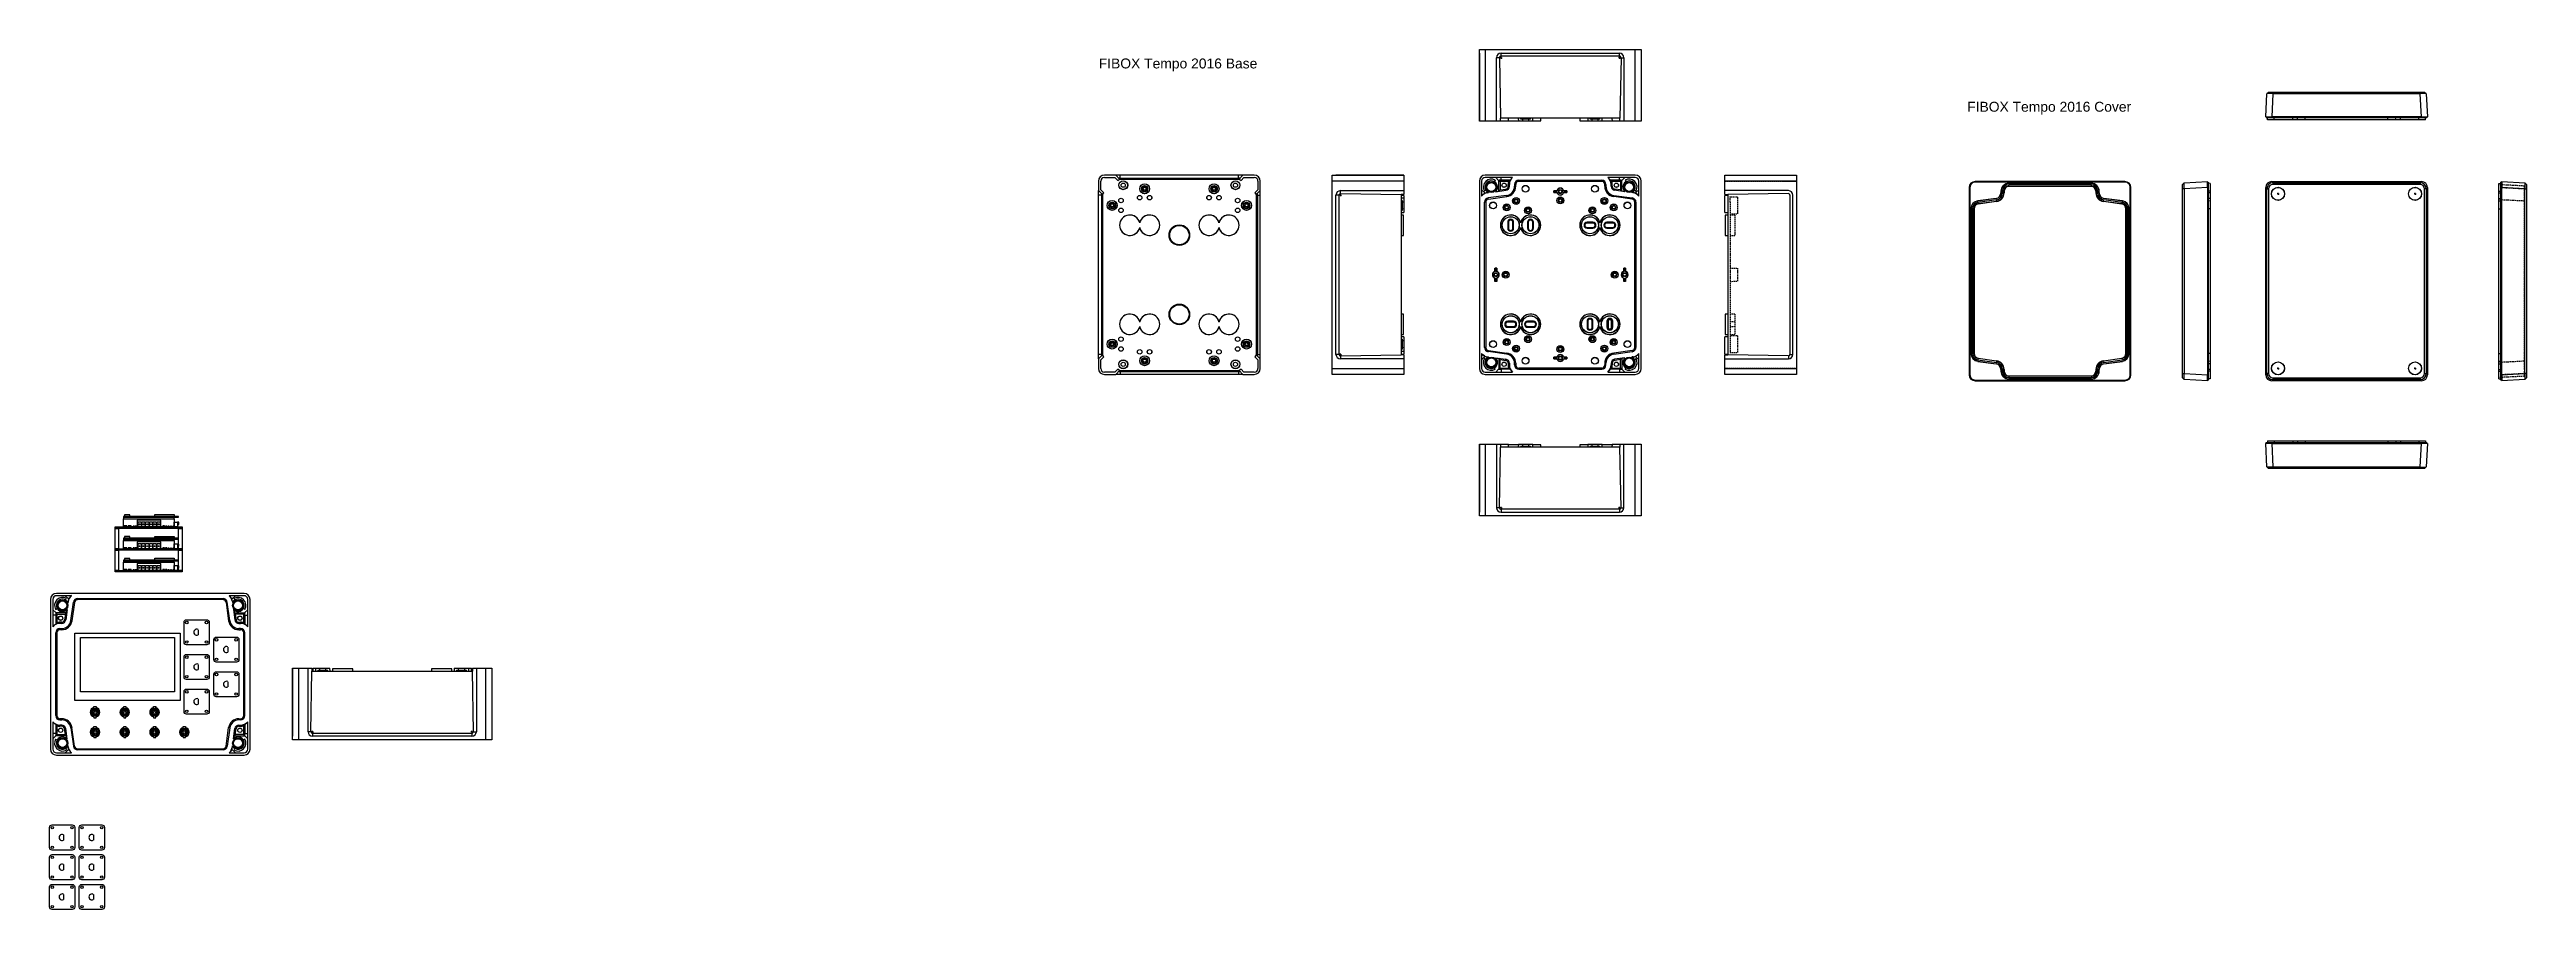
# Model space of a CAD drawing. Header units: millimetres. Extents: x 80 to 2579, y -119 to 749.
import ezdxf

# ---------------------------------------------------------------- set-up
doc = ezdxf.new("R2010")
doc.units = ezdxf.units.MM
doc.linetypes.add('HIDDEN', pattern=[1.905, 1.27, -0.635])
doc.styles.get("Standard").update_dxf_attribs({"font": 'arial.ttf'})

msp = doc.modelspace()

# ---------------------------------------------------------------- texts
for s, p in [('FIBOX Tempo 2016 Base', (1138.7, 729.7)), ('FIBOX Tempo 2016 Cover', (2014.7, 686))]:
    msp.add_text(s, height=10).set_placement(p)

# ---------------------------------------------------------------- blocks, each defined once
blk = doc.blocks.new('SW_CENTERMARKSYMBOL_0')
at = {"color": 7, "linetype": 'Continuous'}
for q in [(-0.5, 0), (0, 0.5), (0, -0.5), (0.5, 0)]:
    blk.add_line((0, 0), q, dxfattribs=at)
blk = doc.blocks.new('SW_CENTERMARKSYMBOL_1')
at = {"color": 7, "linetype": 'Continuous'}
for q in [(-0.5, 0), (0, 0.5), (0, -0.5), (0.5, 0)]:
    blk.add_line((0, 0), q, dxfattribs=at)
blk = doc.blocks.new('SW_CENTERMARKSYMBOL_2')
at = {"color": 7, "linetype": 'Continuous'}
for q in [(-0.5, 0), (0, 0.5), (0, -0.5), (0.5, 0)]:
    blk.add_line((0, 0), q, dxfattribs=at)
blk = doc.blocks.new('SW_CENTERMARKSYMBOL_3')
at = {"color": 7, "linetype": 'Continuous'}
for q in [(-0.5, 0), (0, 0.5), (0, -0.5), (0.5, 0)]:
    blk.add_line((0, 0), q, dxfattribs=at)
blk = doc.blocks.new('SW_CENTERMARKSYMBOL_4')
at = {"color": 7, "linetype": 'Continuous'}
for q in [(-0.5, 0), (0, 0.5), (0, -0.5), (0.5, 0)]:
    blk.add_line((0, 0), q, dxfattribs=at)
blk = doc.blocks.new('SW_CENTERMARKSYMBOL_5')
at = {"color": 7, "linetype": 'Continuous'}
for q in [(-0.5, 0), (0, 0.5), (0, -0.5), (0.5, 0)]:
    blk.add_line((0, 0), q, dxfattribs=at)
blk = doc.blocks.new('*U32')
blk.add_line((1.5, 2.6), (1.5, -2.6))
blk.add_lwpolyline([(-10.2, 12.7), (10.2, 12.7, -0.414214), (12.7, 10.2), (12.7, -10.2, -0.414214), (10.2, -12.7), (-10.2, -12.7, -0.414214), (-12.7, -10.2), (-12.7, 10.2, -0.414214)], format="xyb", close=True)
for centre in [(-9.9, 9.9), (9.9, 9.9), (-9.9, -9.9), (9.9, -9.9)]:
    blk.add_circle(centre, 1.27)
blk.add_arc((0, 0), 3, 60.8783, 299.1217)
blk = doc.blocks.new('*U33')
at = {"color": 0, "linetype": 'ByBlock', "lineweight": -2, "transparency": 16777216}
for p in [(0, 60), (30, 60), (0, 30), (30, 30), (0, 0), (30, 0)]:
    blk.add_blockref('*U32', p, dxfattribs=at)

# ---------------------------------------------------------------- linework, layer by layer
at = {"color": 7, "linetype": 'Continuous'}
for p, q in [((1522.6, 748.8), (1528.6, 748.8)), ((1522.6, 676.4), (1522.6, 748.8)), ((1522.6, 745), (1522.6, 740.5)), ((1522.6, 740.5), (1522.6, 676.4)), ((1528.6, 748.8), (1528.6, 676.4)), ((1528.6, 748.8), (1679.8, 748.8)), ((1540, 676.4), (1540, 740.5)), ((1542.9, 740.5), (1540, 740.5)), ((1542.9, 740.5), (1544, 679.4)), ((1544.5, 745), (1663.9, 745)), ((1544.5, 742.1), (1544.5, 745)), ((1663.9, 742.1), (1544.5, 742.1)), ((1663.9, 742.1), (1663.9, 745)), ((1665.5, 740.5), (1664.4, 679.4)), ((1665.5, 740.5), (1668.4, 740.5)), ((1668.4, 740.5), (1668.4, 676.4)), ((1679.8, 676.4), (1679.8, 748.8)), ((1679.8, 748.8), (1685.8, 748.8)), ((1685.8, 748.8), (1685.8, 676.4)), ((1685.8, 745), (1685.8, 740.5)), ((1685.8, 740.5), (1685.8, 676.4)), ((2315.8, 680.7), (2317, 704.2)), ((2318.7, 705.7), (2317, 704.2)), ((2318.7, 705.7), (2323, 705.7)), ((2323, 704.2), (2321.8, 680.7)), ((2323, 705.7), (2323, 704.2)), ((2323, 705.7), (2471.7, 705.7)), ((2471.7, 704.2), (2323, 704.2)), ((2471.7, 705.7), (2476, 705.7)), ((2471.7, 705.7), (2471.7, 704.2)), ((2472.9, 680.7), (2471.7, 704.2)), ((2476, 705.7), (2477.7, 704.2)), ((2477.7, 704.2), (2478.9, 680.7)), ((1528.6, 676.4), (1522.6, 676.4)), ((1540, 676.4), (1528.6, 676.4)), ((1544, 676.4), (1540, 676.4)), ((1544, 676.4), (1544, 679.4)), ((1664.4, 679.4), (1544, 679.4)), ((1547.6, 676.4), (1544, 676.4)), ((1551.9, 676.4), (1547.6, 676.4)), ((1551.9, 676.4), (1552.1, 679.4)), ((1552, 676.9), (1561.9, 676.9)), ((1561.9, 679.4), (1562, 676.4)), ((1566, 676.4), (1562, 676.4)), ((1564.2, 679.4), (1564.3, 678.4)), ((1569.2, 678.4), (1564.3, 678.4)), ((1566, 678.4), (1566, 676.4)), ((1569.2, 676.4), (1566, 676.4)), ((1574.2, 678.4), (1569.2, 678.4)), ((1572.4, 676.4), (1569.2, 676.4)), ((1572.4, 676.4), (1572.5, 678.4)), ((1576.5, 676.4), (1572.4, 676.4)), ((1574.2, 678.4), (1574.2, 679.4)), ((1576.5, 676.4), (1576.5, 679.4)), ((1576.5, 676.9), (1584.5, 676.9)), ((1584.5, 676.9), (1584.5, 679.4)), ((1623.9, 679.4), (1623.9, 676.9)), ((1623.9, 676.9), (1631.9, 676.9)), ((1631.9, 679.4), (1632, 676.4)), ((1634.2, 676.4), (1632, 676.4)), ((1634.2, 679.4), (1634.3, 678.4)), ((1636, 676.4), (1634.2, 676.4)), ((1639.2, 678.4), (1634.3, 678.4)), ((1636, 678.4), (1636, 676.4)), ((1639.2, 676.4), (1636, 676.4)), ((1644.2, 678.4), (1639.2, 678.4)), ((1642.4, 676.4), (1639.2, 676.4)), ((1642.4, 676.4), (1642.5, 678.4)), ((1644.2, 676.4), (1642.4, 676.4)), ((1644.2, 678.4), (1644.2, 679.4)), ((1646.5, 676.4), (1644.2, 676.4)), ((1646.5, 676.4), (1646.5, 679.4)), ((1646.5, 676.9), (1656.4, 676.9)), ((1656.3, 679.4), (1656.5, 676.4)), ((1660.8, 676.4), (1656.5, 676.4)), ((1664.4, 676.4), (1660.8, 676.4)), ((1664.4, 676.4), (1664.4, 679.4)), ((1668.4, 676.4), (1664.4, 676.4)), ((1679.8, 676.4), (1668.4, 676.4)), ((1685.8, 676.4), (1679.8, 676.4)), ((2315.8, 680.7), (2321.8, 680.7)), ((2316.4, 680.7), (2316.4, 679.7)), ((2321.7, 679.7), (2316.4, 679.7)), ((2317.7, 677.7), (2317.6, 679.7)), ((2324.4, 677.7), (2317.7, 677.7)), ((2321.7, 680.7), (2321.7, 679.7)), ((2473, 679.7), (2321.7, 679.7)), ((2472.9, 680.7), (2321.8, 680.7)), ((2324.4, 677.7), (2324.4, 679.7)), ((2343, 677.7), (2324.4, 677.7)), ((2343, 677.7), (2343, 679.7)), ((2347.9, 677.7), (2343, 677.7)), ((2347.9, 677.7), (2347.8, 679.7)), ((2355.7, 677.7), (2347.9, 677.7)), ((2355.7, 677.7), (2355.7, 679.7)), ((2439, 677.7), (2355.7, 677.7)), ((2439, 677.7), (2439, 679.7)), ((2446.8, 677.7), (2439, 677.7)), ((2446.8, 677.7), (2446.9, 679.7)), ((2451.7, 677.7), (2446.8, 677.7)), ((2451.7, 677.7), (2451.7, 679.7)), ((2470.3, 677.7), (2451.7, 677.7)), ((2470.3, 677.7), (2470.3, 679.7)), ((2477, 677.7), (2470.3, 677.7)), ((2472.9, 680.7), (2478.9, 680.7)), ((2473, 680.7), (2473, 679.7)), ((2478.2, 679.7), (2473, 679.7)), ((2477, 677.7), (2477.1, 679.7)), ((2478.2, 680.7), (2478.2, 679.7)), ((1138.4, 616), (1138.4, 606.3)), ((1138.4, 606.3), (1142.4, 602.3)), ((1138.4, 601.8), (1138.4, 606.3)), ((1141.4, 601.8), (1138.4, 601.8)), ((1138.4, 441), (1138.4, 601.8)), ((1140.7, 607.2), (1140.7, 616)), ((1143.9, 604), (1140.7, 607.2)), ((1141.4, 601.8), (1141.4, 441)), ((1142.4, 602.3), (1143.9, 604)), ((1142.4, 602.3), (1142.4, 440.5)), ((1155.8, 622), (1144.4, 622)), ((1144.4, 619.7), (1154.9, 619.7)), ((1154.9, 619.7), (1157.8, 616.7)), ((1159.8, 618), (1155.8, 622)), ((1160.3, 622), (1155.8, 622)), ((1157.8, 616.7), (1159.8, 618)), ((1159.8, 618), (1280.2, 618)), ((1160.3, 619), (1160.3, 622)), ((1279.7, 622), (1160.3, 622)), ((1160.3, 619), (1279.7, 619)), ((1279.7, 619), (1279.7, 622)), ((1284.2, 622), (1279.7, 622)), ((1284.2, 622), (1280.2, 618)), ((1280.2, 618), (1282.2, 616.7)), ((1282.2, 616.7), (1285.2, 619.7)), ((1295.6, 622), (1284.2, 622)), ((1285.2, 619.7), (1295.6, 619.7)), ((1299.3, 607.2), (1296.1, 604)), ((1296.1, 604), (1297.6, 602.3)), ((1297.6, 602.3), (1301.6, 606.3)), ((1297.6, 602.3), (1297.6, 440.5)), ((1298.7, 601.8), (1298.7, 441)), ((1298.7, 601.8), (1301.6, 601.8)), ((1299.3, 616), (1299.3, 607.2)), ((1301.6, 606.3), (1301.6, 616)), ((1301.6, 601.8), (1301.6, 606.3)), ((1301.6, 441), (1301.6, 601.8)), ((1374.2, 622), (1446.6, 622)), ((1374.2, 616), (1374.2, 622)), ((1446.6, 616), (1374.2, 616)), ((1374.2, 426.8), (1374.2, 616)), ((1382.5, 622), (1378, 622)), ((1378, 441), (1378, 601.8)), ((1381, 601.8), (1378, 601.8)), ((1381, 601.8), (1381, 441)), ((1446.6, 622), (1382.5, 622)), ((1382.5, 606.3), (1446.6, 606.3)), ((1382.5, 603.3), (1382.5, 606.3)), ((1382.5, 603.3), (1443.6, 602.3)), ((1446.6, 602.3), (1443.6, 602.3)), ((1443.6, 602.3), (1443.6, 440.5)), ((1446.6, 601.4), (1443.6, 601.5)), ((1446.6, 622), (1446.6, 616)), ((1446.6, 616), (1446.6, 606.3)), ((1446.6, 606.3), (1446.6, 602.3)), ((1446.6, 601.4), (1446.6, 598.6)), ((1522.6, 616), (1522.6, 426.8)), ((1524.9, 616), (1524.9, 600.9)), ((1527.8, 604.3), (1524.9, 607.2)), ((1525.7, 601.8), (1524.9, 601.8)), ((1529.3, 606.7), (1527.7, 605.8)), ((1527.8, 604.3), (1528, 604.2)), ((1527.8, 603.3), (1528, 603.5)), ((1528, 604.2), (1528, 603.5)), ((1679.8, 622), (1528.6, 622)), ((1556.2, 619.7), (1528.6, 619.7)), ((1530.8, 604.4), (1531.5, 604.5)), ((1530.8, 604.4), (1530.8, 604.1)), ((1530.8, 604.1), (1531.9, 604.3)), ((1550.1, 601.5), (1531.5, 599)), ((1531.7, 597.8), (1550.2, 600.3)), ((1538.7, 616.8), (1537.8, 615.3)), ((1538.9, 605.2), (1549.4, 606.7)), ((1542, 616.7), (1539.1, 619.7)), ((1539.2, 605.5), (1542.1, 605.9)), ((1542, 616.7), (1542.1, 616.6)), ((1542.1, 616.6), (1543.5, 615.7)), ((1542.1, 605.9), (1542.1, 616.6)), ((1542.1, 605.9), (1543.5, 607)), ((1552.2, 615.7), (1543.5, 615.7)), ((1543.5, 615.7), (1543.5, 607)), ((1543.5, 607), (1549.2, 607.8)), ((1544.5, 616.8), (1544.5, 619.7)), ((1553.8, 616.8), (1544.5, 616.8)), ((1549.2, 607.8), (1549.4, 606.7)), ((1550.2, 600.3), (1550.1, 601.5)), ((1551.7, 612.5), (1552.9, 612.5)), ((1551.7, 610.7), (1551.7, 612.5)), ((1551.7, 610.7), (1552.9, 610.7)), ((1552.9, 610.7), (1552.9, 612.5)), ((1558.1, 612.5), (1558.1, 610.7)), ((1559.3, 612.5), (1558.1, 612.5)), ((1559.3, 610.7), (1558.1, 610.7)), ((1559.3, 610.7), (1559.3, 612.5)), ((1562.4, 616.8), (1646, 616.8)), ((1562.4, 615.6), (1562.4, 616.8)), ((1646, 615.6), (1562.4, 615.6)), ((1597.6, 606.2), (1597.7, 606.1)), ((1597.6, 606.2), (1600.8, 606.2)), ((1597.6, 604.5), (1597.6, 606.2)), ((1597.6, 604.5), (1597.7, 604.6)), ((1600.8, 604.5), (1597.6, 604.5)), ((1597.7, 606.1), (1597.7, 604.6)), ((1600.9, 606.1), (1597.7, 606.1)), ((1597.7, 604.6), (1600.9, 604.6)), ((1600.8, 606.2), (1600.9, 606.1)), ((1610.7, 606.1), (1607.5, 606.1)), ((1607.5, 604.6), (1610.7, 604.6)), ((1607.6, 604.5), (1607.5, 604.6)), ((1607.6, 606.2), (1610.8, 606.2)), ((1610.8, 604.5), (1607.6, 604.5)), ((1610.8, 606.2), (1610.7, 606.1)), ((1610.7, 604.6), (1610.7, 606.1)), ((1610.8, 604.5), (1610.7, 604.6)), ((1610.8, 606.2), (1610.8, 604.5)), ((1646, 615.6), (1646, 616.8)), ((1649.1, 612.5), (1650.3, 612.5)), ((1649.1, 610.7), (1649.1, 612.5)), ((1649.1, 610.7), (1650.3, 610.7)), ((1650.3, 612.5), (1650.3, 610.7)), ((1679.8, 619.7), (1652.2, 619.7)), ((1663.9, 616.8), (1654.6, 616.8)), ((1655.5, 610.7), (1655.5, 612.5)), ((1656.7, 612.5), (1655.5, 612.5)), ((1656.7, 610.7), (1655.5, 610.7)), ((1664.9, 615.7), (1656.2, 615.7)), ((1656.7, 610.7), (1656.7, 612.5)), ((1658.2, 600.3), (1658.3, 601.5)), ((1676.7, 597.8), (1658.2, 600.3)), ((1658.3, 601.5), (1676.9, 599)), ((1659.2, 607.8), (1659, 606.7)), ((1669.5, 605.2), (1659, 606.7)), ((1664.9, 607), (1659.2, 607.8)), ((1663.9, 616.8), (1663.9, 619.7)), ((1666.3, 616.6), (1664.9, 615.7)), ((1664.9, 615.7), (1664.9, 607)), ((1664.9, 607), (1666.3, 605.9)), ((1666.4, 616.7), (1666.3, 616.6)), ((1666.3, 605.9), (1666.3, 616.6)), ((1669.2, 605.5), (1666.3, 605.9)), ((1666.4, 616.7), (1669.4, 619.7)), ((1669.7, 616.8), (1670.6, 615.3)), ((1677.6, 604.1), (1676.5, 604.3)), ((1677.6, 604.4), (1676.9, 604.5)), ((1677.6, 604.4), (1677.6, 604.1)), ((1679.1, 606.7), (1680.7, 605.8)), ((1680.6, 604.3), (1680.5, 604.2)), ((1680.5, 603.5), (1680.5, 604.2)), ((1680.6, 603.3), (1680.5, 603.5)), ((1680.6, 604.3), (1683.5, 607.2)), ((1682.8, 601.8), (1683.5, 601.8)), ((1683.5, 600.9), (1683.5, 616)), ((1685.8, 426.8), (1685.8, 616)), ((1770.2, 616), (1770.2, 622)), ((1770.2, 622), (1842.6, 622)), ((1842.6, 616), (1770.2, 616)), ((1770.2, 606.3), (1770.2, 616)), ((1770.2, 602.3), (1770.2, 606.3)), ((1834.3, 606.3), (1770.2, 606.3)), ((1770.2, 602.3), (1773.2, 602.3)), ((1773.2, 601.5), (1770.2, 601.4)), ((1770.2, 598.6), (1770.2, 601.4)), ((1834.3, 603.3), (1773.2, 602.3)), ((1773.2, 602.3), (1773.2, 440.5)), ((1835.9, 601.8), (1835.9, 441)), ((1838.8, 441), (1838.8, 601.8)), ((1842.6, 622), (1842.6, 616)), ((1842.6, 616), (1842.6, 426.8)), ((2016.7, 609.5), (2016.7, 420.4)), ((2017.4, 609.6), (2017.4, 420.4)), ((2173.8, 615.5), (2022.7, 615.5)), ((2173.9, 614.9), (2022.7, 614.9)), ((2048.8, 605.8), (2048.7, 605.8)), ((2048.7, 605.8), (2048.7, 604)), ((2048.8, 604), (2048.7, 604)), ((2048.8, 605.8), (2048.8, 604)), ((2050.1, 605.8), (2050.1, 604)), ((2051.4, 605.8), (2050.1, 605.8)), ((2051.4, 604), (2050.1, 604)), ((2051.4, 604), (2051.4, 605.8)), ((2051.4, 605.8), (2051.9, 605.8)), ((2051.4, 604), (2051.9, 604)), ((2051.9, 605.8), (2051.9, 604)), ((2056.6, 613.6), (2056.6, 613.7)), ((2139.9, 613.7), (2056.6, 613.7)), ((2139.9, 613.6), (2056.6, 613.6)), ((2056.6, 611), (2056.6, 612.3)), ((2139.9, 612.3), (2056.6, 612.3)), ((2056.6, 611), (2139.9, 611)), ((2056.6, 611), (2056.6, 610.5)), ((2139.9, 610.5), (2056.6, 610.5)), ((2139.9, 613.6), (2139.9, 613.7)), ((2139.9, 611), (2139.9, 612.3)), ((2139.9, 611), (2139.9, 610.5)), ((2145.1, 605.8), (2144.6, 605.8)), ((2144.6, 604), (2144.6, 605.8)), ((2145.1, 604), (2144.6, 604)), ((2145.1, 605.8), (2146.4, 605.8)), ((2145.1, 605.8), (2145.1, 604)), ((2145.1, 604), (2146.4, 604)), ((2146.4, 604), (2146.4, 605.8)), ((2147.7, 604), (2147.7, 605.8)), ((2147.7, 605.8), (2147.8, 605.8)), ((2147.7, 604), (2147.8, 604)), ((2147.8, 604), (2147.8, 605.8)), ((2179.2, 420.4), (2179.2, 609.6)), ((2179.8, 420.4), (2179.8, 609.5)), ((2233.4, 614.3), (2231.9, 612.6)), ((2231.9, 608.3), (2231.9, 612.6)), ((2233.4, 608.3), (2231.9, 608.3)), ((2231.9, 421.6), (2231.9, 608.3)), ((2233.4, 614.3), (2256.9, 615.5)), ((2256.9, 609.5), (2233.4, 608.3)), ((2233.4, 608.3), (2233.4, 421.6)), ((2256.9, 609.5), (2256.9, 615.5)), ((2256.9, 614.9), (2257.9, 614.9)), ((2256.9, 609.6), (2257.9, 609.6)), ((2256.9, 609.5), (2256.9, 420.4)), ((2257.9, 614.9), (2257.9, 609.6)), ((2259.9, 613.6), (2257.9, 613.7)), ((2257.9, 609.6), (2257.9, 420.4)), ((2259.9, 605.8), (2257.9, 605.8)), ((2259.9, 604), (2257.9, 604)), ((2259.9, 613.6), (2259.9, 605.8)), ((2259.9, 605.8), (2259.9, 604)), ((2259.9, 604), (2259.9, 598.4)), ((2317, 608.3), (2315.8, 609.5)), ((2315.8, 420.4), (2315.8, 609.5)), ((2317, 608.3), (2318.7, 608.3)), ((2317, 421.6), (2317, 608.3)), ((2318.7, 608.3), (2318.7, 421.6)), ((2321.8, 615.5), (2323, 614.3)), ((2321.8, 615.5), (2472.9, 615.5)), ((2323, 614.3), (2323, 612.6)), ((2323, 614.3), (2471.7, 614.3)), ((2471.7, 612.6), (2323, 612.6)), ((2471.7, 614.3), (2472.9, 615.5)), ((2471.7, 614.3), (2471.7, 612.6)), ((2476, 421.6), (2476, 608.3)), ((2477.7, 608.3), (2476, 608.3)), ((2478.9, 609.5), (2477.7, 608.3)), ((2477.7, 608.3), (2477.7, 421.6)), ((2478.9, 609.5), (2478.9, 420.4)), ((2550.8, 613.6), (2552.8, 613.7)), ((2550.8, 605.8), (2550.8, 613.6)), ((2550.8, 605.8), (2552.8, 605.8)), ((2550.8, 604), (2550.8, 605.8)), ((2550.8, 604), (2552.8, 604)), ((2550.8, 598.4), (2550.8, 604)), ((2553.8, 614.9), (2552.8, 614.9)), ((2552.8, 609.6), (2552.8, 614.9)), ((2553.8, 609.6), (2552.8, 609.6)), ((2552.8, 420.4), (2552.8, 609.6)), ((2553.8, 615.5), (2553.8, 609.5)), ((2553.8, 615.5), (2577.3, 614.3)), ((2577.3, 608.3), (2553.8, 609.5)), ((2553.8, 420.4), (2553.8, 609.5)), ((2577.3, 614.3), (2578.8, 612.6)), ((2577.3, 421.6), (2577.3, 608.3)), ((2577.3, 608.3), (2578.8, 608.3)), ((2578.8, 612.6), (2578.8, 608.3)), ((2578.8, 608.3), (2578.8, 421.6)), ((1446.6, 598.6), (1443.6, 598.7)), ((1444.6, 596.3), (1443.6, 596.4)), ((1443.6, 586.4), (1444.6, 586.4)), ((1443.6, 584.1), (1446.6, 584.1)), ((1446.1, 581.6), (1443.6, 581.7)), ((1444.6, 596.3), (1444.6, 586.4)), ((1446.6, 594.6), (1444.6, 594.6)), ((1444.6, 588.1), (1446.6, 588.2)), ((1446.1, 561.1), (1446.1, 581.6)), ((1446.6, 598.6), (1446.6, 594.6)), ((1446.6, 594.6), (1446.6, 588.2)), ((1446.6, 588.2), (1446.6, 584.1)), ((1527.8, 448), (1527.8, 594.7)), ((1529, 594.7), (1527.8, 594.7)), ((1529, 594.7), (1529, 448)), ((1531.7, 597.8), (1531.5, 599)), ((1676.7, 597.8), (1676.9, 599)), ((1679.4, 594.7), (1680.6, 594.7)), ((1679.4, 448), (1679.4, 594.7)), ((1680.6, 594.7), (1680.6, 448)), ((1770.2, 594.6), (1770.2, 598.6)), ((1770.2, 588.2), (1770.2, 594.6)), ((1770.2, 584.1), (1770.2, 588.2)), ((1770.2, 584.1), (1773.2, 584.1)), ((1773.2, 581.7), (1770.7, 581.6)), ((1770.7, 581.6), (1770.7, 561.1)), ((2018.6, 588.1), (2018.5, 588.1)), ((2018.5, 588.1), (2018.5, 441.9)), ((2018.6, 588.1), (2018.6, 441.9)), ((2019.9, 588.1), (2019.9, 441.9)), ((2021.2, 588.1), (2019.9, 588.1)), ((2021.2, 441.9), (2021.2, 588.1)), ((2021.2, 588.1), (2021.7, 588.1)), ((2021.7, 588.1), (2021.7, 441.9)), ((2043.9, 598.5), (2025.3, 595.9)), ((2043.9, 598.4), (2025.3, 595.8)), ((2025.3, 595.8), (2025.3, 595.9)), ((2044.1, 597.1), (2025.5, 594.5)), ((2025.7, 593.2), (2025.5, 594.5)), ((2025.7, 593.2), (2044.3, 595.8)), ((2025.7, 593.2), (2025.8, 592.7)), ((2044.3, 595.3), (2025.8, 592.7)), ((2043.9, 598.4), (2043.9, 598.5)), ((2044.3, 595.8), (2044.1, 597.1)), ((2044.3, 595.8), (2044.3, 595.3)), ((2152.3, 595.8), (2152.2, 595.3)), ((2170.8, 592.7), (2152.2, 595.3)), ((2152.3, 595.8), (2152.4, 597.1)), ((2152.3, 595.8), (2170.8, 593.2)), ((2171, 594.5), (2152.4, 597.1)), ((2152.6, 598.4), (2152.6, 598.5)), ((2171.2, 595.9), (2152.6, 598.5)), ((2171.2, 595.8), (2152.6, 598.4)), ((2170.8, 593.2), (2171, 594.5)), ((2170.8, 592.7), (2170.8, 593.2)), ((2171.2, 595.8), (2171.2, 595.9)), ((2174.8, 588.1), (2175.3, 588.1)), ((2174.8, 441.9), (2174.8, 588.1)), ((2175.3, 588.1), (2176.6, 588.1)), ((2175.3, 588.1), (2175.3, 441.9)), ((2176.6, 441.9), (2176.6, 588.1)), ((2177.9, 441.9), (2177.9, 588.1)), ((2177.9, 588.1), (2178, 588.1)), ((2178, 441.9), (2178, 588.1)), ((2259.9, 598.4), (2257.9, 598.5)), ((2259.9, 595.8), (2257.9, 595.9)), ((2259.9, 588.1), (2257.9, 588.1)), ((2259.9, 598.4), (2259.9, 595.8)), ((2259.9, 595.8), (2259.9, 588.1)), ((2259.9, 588.1), (2259.9, 441.9)), ((2550.8, 598.4), (2552.8, 598.5)), ((2550.8, 595.8), (2550.8, 598.4)), ((2550.8, 595.8), (2552.8, 595.9)), ((2550.8, 588.1), (2550.8, 595.8)), ((2550.8, 441.9), (2550.8, 588.1)), ((2550.8, 588.1), (2552.8, 588.1)), ((1180, 573.7), (1180, 573.9)), ((1180, 569), (1180, 568.9)), ((1260, 573.7), (1260, 573.9)), ((1260, 569), (1260, 568.9)), ((1443.6, 561.1), (1446.1, 561.1)), ((1551.2, 574.4), (1551.2, 568.4)), ((1551.2, 574.4), (1551.2, 574.4)), ((1551.2, 574.4), (1551.2, 568.4)), ((1552, 574.4), (1551.2, 574.4)), ((1551.2, 568.4), (1551.2, 568.4)), ((1552, 568.4), (1551.2, 568.4)), ((1552, 574.4), (1552, 568.4)), ((1556.4, 574.4), (1557.2, 574.4)), ((1556.4, 568.4), (1556.4, 574.4)), ((1556.4, 568.4), (1557.2, 568.4)), ((1557.2, 568.4), (1557.2, 574.4)), ((1557.2, 574.4), (1557.2, 574.4)), ((1557.2, 568.4), (1557.2, 574.4)), ((1557.2, 568.4), (1557.2, 568.4)), ((1564.2, 573.7), (1564.2, 574)), ((1564.2, 569), (1564.2, 568.7)), ((1571.2, 574.4), (1571.2, 568.4)), ((1571.2, 574.4), (1571.2, 568.4)), ((1572, 574.4), (1571.2, 574.4)), ((1571.2, 574.4), (1571.2, 574.4)), ((1571.2, 568.4), (1571.2, 568.4)), ((1572, 568.4), (1571.2, 568.4)), ((1572, 574.4), (1572, 568.4)), ((1576.4, 574.4), (1577.2, 574.4)), ((1576.4, 568.4), (1576.4, 574.4)), ((1576.4, 568.4), (1577.2, 568.4)), ((1577.2, 568.4), (1577.2, 574.4)), ((1577.2, 574.4), (1577.2, 574.4)), ((1577.2, 568.4), (1577.2, 574.4)), ((1577.2, 568.4), (1577.2, 568.4)), ((1637.2, 574.4), (1631.2, 574.4)), ((1631.2, 574.3), (1631.2, 574.4)), ((1631.2, 573.6), (1631.2, 574.3)), ((1637.2, 574.3), (1631.2, 574.3)), ((1637.2, 573.6), (1631.2, 573.6)), ((1631.2, 569.1), (1637.2, 569.1)), ((1631.2, 569.1), (1631.2, 568.4)), ((1631.2, 568.4), (1637.2, 568.4)), ((1631.2, 568.4), (1631.2, 568.4)), ((1631.2, 568.4), (1637.2, 568.4)), ((1637.2, 574.3), (1637.2, 574.4)), ((1637.2, 573.6), (1637.2, 574.3)), ((1637.2, 569.1), (1637.2, 568.4)), ((1637.2, 568.4), (1637.2, 568.4)), ((1644.2, 573.7), (1644.2, 574)), ((1644.2, 569), (1644.2, 568.7)), ((1657.2, 574.4), (1651.2, 574.4)), ((1651.2, 574.3), (1651.2, 574.4)), ((1651.2, 573.6), (1651.2, 574.3)), ((1657.2, 574.3), (1651.2, 574.3)), ((1657.2, 573.6), (1651.2, 573.6)), ((1651.2, 569.1), (1651.2, 568.4)), ((1651.2, 569.1), (1657.2, 569.1)), ((1651.2, 568.4), (1657.2, 568.4)), ((1651.2, 568.4), (1651.2, 568.4)), ((1651.2, 568.4), (1657.2, 568.4)), ((1657.2, 574.3), (1657.2, 574.4)), ((1657.2, 573.6), (1657.2, 574.3)), ((1657.2, 569.1), (1657.2, 568.4)), ((1657.2, 568.4), (1657.2, 568.4)), ((1770.7, 561.1), (1773.2, 561.1)), ((1538.3, 524.8), (1538.3, 528)), ((1538.3, 528), (1538.5, 527.9)), ((1538.3, 528), (1540.1, 528)), ((1538.5, 527.9), (1538.5, 524.7)), ((1540, 527.9), (1538.5, 527.9)), ((1540.1, 528), (1540, 527.9)), ((1540, 524.7), (1540, 527.9)), ((1540.1, 524.8), (1540, 524.7)), ((1540.1, 528), (1540.1, 524.8)), ((1668.3, 524.8), (1668.3, 528)), ((1668.3, 528), (1668.5, 527.9)), ((1668.3, 528), (1670.1, 528)), ((1668.5, 527.9), (1668.5, 524.7)), ((1670, 527.9), (1668.5, 527.9)), ((1670.1, 528), (1670, 527.9)), ((1670, 524.7), (1670, 527.9)), ((1670.1, 524.8), (1670, 524.7)), ((1670.1, 528), (1670.1, 524.8)), ((1538.3, 518), (1538.5, 518.1)), ((1538.3, 514.7), (1538.3, 518)), ((1538.3, 514.7), (1538.5, 514.9)), ((1540.1, 514.7), (1538.3, 514.7)), ((1538.5, 518.1), (1538.5, 514.9)), ((1538.5, 514.9), (1540, 514.9)), ((1540, 514.9), (1540, 518.1)), ((1540.1, 514.7), (1540, 514.9)), ((1540.1, 518), (1540.1, 514.7)), ((1668.3, 518), (1668.5, 518.1)), ((1668.3, 514.7), (1668.3, 518)), ((1668.3, 514.7), (1668.5, 514.9)), ((1670.1, 514.7), (1668.3, 514.7)), ((1668.5, 518.1), (1668.5, 514.9)), ((1668.5, 514.9), (1670, 514.9)), ((1670, 514.9), (1670, 518.1)), ((1670.1, 514.7), (1670, 514.9)), ((1670.1, 518), (1670.1, 514.7)), ((1446.1, 481.6), (1443.6, 481.7)), ((1446.1, 461.1), (1446.1, 481.6)), ((1773.2, 481.7), (1770.7, 481.6)), ((1770.7, 481.6), (1770.7, 461.1)), ((1180, 473.7), (1180, 473.9)), ((1180, 469), (1180, 468.9)), ((1260, 473.7), (1260, 473.9)), ((1260, 469), (1260, 468.9)), ((1443.6, 461.1), (1446.1, 461.1)), ((1446.6, 458.6), (1443.6, 458.7)), ((1444.6, 456.3), (1443.6, 456.4)), ((1444.6, 456.3), (1444.6, 446.4)), ((1446.6, 454.6), (1444.6, 454.6)), ((1446.6, 458.6), (1446.6, 454.6)), ((1446.6, 454.6), (1446.6, 448.2)), ((1557.2, 474.4), (1551.2, 474.4)), ((1551.2, 474.3), (1551.2, 474.4)), ((1551.2, 473.6), (1551.2, 474.3)), ((1557.2, 474.3), (1551.2, 474.3)), ((1557.2, 473.6), (1551.2, 473.6)), ((1551.2, 469.1), (1551.2, 468.4)), ((1551.2, 469.1), (1557.2, 469.1)), ((1551.2, 468.4), (1557.2, 468.4)), ((1551.2, 468.4), (1551.2, 468.4)), ((1551.2, 468.4), (1557.2, 468.4)), ((1557.2, 474.3), (1557.2, 474.4)), ((1557.2, 473.6), (1557.2, 474.3)), ((1557.2, 469.1), (1557.2, 468.4)), ((1557.2, 468.4), (1557.2, 468.4)), ((1564.2, 473.7), (1564.2, 474)), ((1564.2, 469), (1564.2, 468.7)), ((1577.2, 474.4), (1571.2, 474.4)), ((1571.2, 474.3), (1571.2, 474.4)), ((1571.2, 473.6), (1571.2, 474.3)), ((1577.2, 474.3), (1571.2, 474.3)), ((1577.2, 473.6), (1571.2, 473.6)), ((1571.2, 469.1), (1571.2, 468.4)), ((1571.2, 469.1), (1577.2, 469.1)), ((1571.2, 468.4), (1577.2, 468.4)), ((1571.2, 468.4), (1571.2, 468.4)), ((1571.2, 468.4), (1577.2, 468.4)), ((1577.2, 474.3), (1577.2, 474.4)), ((1577.2, 473.6), (1577.2, 474.3)), ((1577.2, 469.1), (1577.2, 468.4)), ((1577.2, 468.4), (1577.2, 468.4)), ((1631.2, 474.4), (1631.2, 468.4)), ((1631.2, 474.4), (1631.2, 474.4)), ((1631.2, 474.4), (1631.2, 468.4)), ((1632, 474.4), (1631.2, 474.4)), ((1631.2, 468.4), (1631.2, 468.4)), ((1632, 468.4), (1631.2, 468.4)), ((1632, 474.4), (1632, 468.4)), ((1636.4, 474.4), (1637.2, 474.4)), ((1636.4, 468.4), (1636.4, 474.4)), ((1636.4, 468.4), (1637.2, 468.4)), ((1637.2, 468.4), (1637.2, 474.4)), ((1637.2, 474.4), (1637.2, 474.4)), ((1637.2, 468.4), (1637.2, 474.4)), ((1637.2, 468.4), (1637.2, 468.4)), ((1644.2, 473.7), (1644.2, 474)), ((1644.2, 469), (1644.2, 468.7)), ((1651.2, 474.4), (1651.2, 468.4)), ((1651.3, 474.4), (1651.2, 474.4)), ((1651.3, 468.4), (1651.2, 468.4)), ((1651.3, 474.4), (1651.3, 468.4)), ((1652.4, 474.4), (1651.5, 474.4)), ((1651.5, 474.4), (1651.5, 468.4)), ((1652.4, 468.4), (1651.5, 468.4)), ((1652.4, 474.4), (1652.4, 468.4)), ((1656, 468.4), (1656, 474.4)), ((1656, 474.4), (1656.9, 474.4)), ((1656, 468.4), (1656.9, 468.4)), ((1656.9, 468.4), (1656.9, 474.4)), ((1657.1, 474.4), (1657.2, 474.4)), ((1657.1, 468.4), (1657.1, 474.4)), ((1657.1, 468.4), (1657.2, 468.4)), ((1657.2, 468.4), (1657.2, 474.4)), ((1773.2, 458.7), (1770.2, 458.6)), ((1770.2, 454.6), (1770.2, 458.6)), ((1770.2, 448.2), (1770.2, 454.6)), ((1770.7, 461.1), (1773.2, 461.1)), ((1141.4, 441), (1138.4, 441)), ((1138.4, 436.5), (1138.4, 441)), ((1142.4, 440.5), (1138.4, 436.5)), ((1138.4, 436.5), (1138.4, 426.8)), ((1140.7, 435.5), (1143.9, 438.7)), ((1140.7, 426.8), (1140.7, 435.5)), ((1143.9, 438.7), (1142.4, 440.5)), ((1157.8, 426), (1154.9, 423.1)), ((1155.8, 420.8), (1159.8, 424.8)), ((1159.8, 424.8), (1157.8, 426)), ((1159.8, 424.8), (1280.2, 424.8)), ((1282.2, 426), (1280.2, 424.8)), ((1280.2, 424.8), (1284.2, 420.8)), ((1285.2, 423.1), (1282.2, 426)), ((1297.6, 440.5), (1296.1, 438.7)), ((1296.1, 438.7), (1299.3, 435.5)), ((1301.6, 436.5), (1297.6, 440.5)), ((1298.7, 441), (1301.6, 441)), ((1299.3, 435.5), (1299.3, 426.8)), ((1301.6, 436.5), (1301.6, 441)), ((1301.6, 426.8), (1301.6, 436.5)), ((1374.2, 426.8), (1446.6, 426.8)), ((1374.2, 420.8), (1374.2, 426.8)), ((1381, 441), (1378, 441)), ((1382.5, 439.4), (1443.6, 440.5)), ((1382.5, 439.4), (1382.5, 436.5)), ((1446.6, 436.5), (1382.5, 436.5)), ((1443.6, 446.4), (1444.6, 446.4)), ((1443.6, 444.1), (1446.6, 444.1)), ((1443.6, 441.3), (1446.6, 441.3)), ((1446.6, 440.5), (1443.6, 440.5)), ((1444.6, 448.1), (1446.6, 448.2)), ((1446.6, 448.2), (1446.6, 444.1)), ((1446.6, 444.1), (1446.6, 441.3)), ((1446.6, 440.5), (1446.6, 436.5)), ((1446.6, 436.5), (1446.6, 426.8)), ((1446.6, 426.8), (1446.6, 420.8)), ((1524.9, 441.8), (1524.9, 426.8)), ((1525.7, 441), (1524.9, 441)), ((1527.8, 438.5), (1524.9, 435.5)), ((1529.3, 436), (1527.7, 436.9)), ((1529, 448), (1527.8, 448)), ((1527.8, 439.4), (1528, 439.2)), ((1527.8, 438.5), (1528, 438.6)), ((1528, 439.2), (1528, 438.6)), ((1530.8, 438.6), (1531.9, 438.5)), ((1530.8, 438.4), (1530.8, 438.6)), ((1530.8, 438.4), (1531.5, 438.3)), ((1531.7, 444.9), (1531.5, 443.8)), ((1550.1, 441.2), (1531.5, 443.8)), ((1531.7, 444.9), (1550.2, 442.4)), ((1538.7, 425.9), (1537.8, 427.5)), ((1538.9, 437.5), (1549.4, 436.1)), ((1542, 426), (1539.1, 423.1)), ((1539.2, 437.2), (1542.1, 436.8)), ((1542, 426), (1542.1, 426.1)), ((1543.5, 435.7), (1542.1, 436.8)), ((1542.1, 436.8), (1542.1, 426.1)), ((1542.1, 426.1), (1543.5, 427)), ((1543.5, 435.7), (1549.2, 434.9)), ((1543.5, 427), (1543.5, 435.7)), ((1543.5, 427), (1552.2, 427)), ((1544.5, 426), (1544.5, 423.1)), ((1553.8, 426), (1544.5, 426)), ((1549.2, 434.9), (1549.4, 436.1)), ((1550.2, 442.4), (1550.1, 441.2)), ((1551.7, 432), (1552.9, 432)), ((1551.7, 432), (1551.7, 430.3)), ((1551.7, 430.3), (1552.9, 430.3)), ((1552.9, 432), (1552.9, 430.3)), ((1558.1, 430.3), (1558.1, 432)), ((1559.3, 432), (1558.1, 432)), ((1559.3, 430.3), (1558.1, 430.3)), ((1559.3, 432), (1559.3, 430.3)), ((1562.4, 427.1), (1562.4, 426)), ((1646, 427.1), (1562.4, 427.1)), ((1562.4, 426), (1646, 426)), ((1597.6, 438.2), (1597.7, 438.1)), ((1597.6, 438.2), (1600.8, 438.2)), ((1597.6, 436.5), (1597.6, 438.2)), ((1597.6, 436.5), (1597.7, 436.6)), ((1600.8, 436.5), (1597.6, 436.5)), ((1600.9, 438.1), (1597.7, 438.1)), ((1597.7, 438.1), (1597.7, 436.6)), ((1597.7, 436.6), (1600.9, 436.6)), ((1600.8, 438.2), (1600.9, 438.1)), ((1610.7, 438.1), (1607.5, 438.1)), ((1607.5, 436.6), (1610.7, 436.6)), ((1607.6, 436.5), (1607.5, 436.6)), ((1607.6, 438.2), (1610.8, 438.2)), ((1610.8, 436.5), (1607.6, 436.5)), ((1610.8, 438.2), (1610.7, 438.1)), ((1610.7, 436.6), (1610.7, 438.1)), ((1610.8, 436.5), (1610.7, 436.6)), ((1610.8, 438.2), (1610.8, 436.5)), ((1646, 427.1), (1646, 426)), ((1649.1, 432), (1650.3, 432)), ((1649.1, 432), (1649.1, 430.3)), ((1649.1, 430.3), (1650.3, 430.3)), ((1650.3, 430.3), (1650.3, 432)), ((1663.9, 426), (1654.6, 426)), ((1655.5, 432), (1655.5, 430.3)), ((1656.7, 432), (1655.5, 432)), ((1656.7, 430.3), (1655.5, 430.3)), ((1656.2, 427), (1664.9, 427)), ((1656.7, 432), (1656.7, 430.3)), ((1676.7, 444.9), (1658.2, 442.4)), ((1658.2, 442.4), (1658.3, 441.2)), ((1658.3, 441.2), (1676.9, 443.8)), ((1669.5, 437.5), (1659, 436.1)), ((1659.2, 434.9), (1659, 436.1)), ((1664.9, 435.7), (1659.2, 434.9)), ((1663.9, 426), (1663.9, 423.1)), ((1666.3, 436.8), (1664.9, 435.7)), ((1664.9, 427), (1664.9, 435.7)), ((1666.3, 426.1), (1664.9, 427)), ((1669.2, 437.2), (1666.3, 436.8)), ((1666.3, 436.8), (1666.3, 426.1)), ((1666.4, 426), (1666.3, 426.1)), ((1666.4, 426), (1669.4, 423.1)), ((1669.7, 425.9), (1670.6, 427.5)), ((1677.6, 438.6), (1676.5, 438.5)), ((1676.7, 444.9), (1676.9, 443.8)), ((1677.6, 438.4), (1676.9, 438.3)), ((1677.6, 438.4), (1677.6, 438.6)), ((1679.1, 436), (1680.7, 436.9)), ((1679.4, 448), (1680.6, 448)), ((1680.6, 439.4), (1680.5, 439.2)), ((1680.5, 438.6), (1680.5, 439.2)), ((1680.6, 438.5), (1680.5, 438.6)), ((1680.6, 438.5), (1683.5, 435.5)), ((1682.8, 441), (1683.5, 441)), ((1683.5, 426.8), (1683.5, 441.8)), ((1770.2, 444.1), (1770.2, 448.2)), ((1770.2, 441.3), (1770.2, 444.1)), ((1770.2, 441.3), (1773.2, 441.3)), ((1770.2, 440.5), (1773.2, 440.5)), ((1770.2, 436.5), (1770.2, 440.5)), ((1770.2, 436.5), (1834.3, 436.5)), ((1770.2, 426.8), (1770.2, 436.5)), ((1770.2, 426.8), (1842.6, 426.8)), ((1770.2, 420.8), (1770.2, 426.8)), ((1834.3, 439.4), (1773.2, 440.5)), ((1834.3, 439.4), (1834.3, 436.5)), ((1835.9, 441), (1838.8, 441)), ((1842.6, 426.8), (1842.6, 420.8)), ((2018.6, 441.9), (2018.5, 441.9)), ((2021.2, 441.9), (2019.9, 441.9)), ((2021.2, 441.9), (2021.7, 441.9)), ((2025.3, 434.1), (2043.9, 431.5)), ((2025.3, 434.1), (2025.3, 434)), ((2025.3, 434), (2043.9, 431.4)), ((2025.7, 436.7), (2025.5, 435.4)), ((2025.5, 435.4), (2044.1, 432.8)), ((2025.7, 436.7), (2025.8, 437.2)), ((2044.3, 434.1), (2025.7, 436.7)), ((2025.8, 437.2), (2044.3, 434.6)), ((2043.9, 431.5), (2043.9, 431.4)), ((2044.3, 434.1), (2044.1, 432.8)), ((2044.3, 434.6), (2044.3, 434.1)), ((2048.8, 425.9), (2048.7, 425.9)), ((2048.7, 425.9), (2048.7, 424.1)), ((2048.8, 425.9), (2048.8, 424.1)), ((2050.1, 425.9), (2050.1, 424.1)), ((2051.4, 425.9), (2050.1, 425.9)), ((2051.4, 424.1), (2051.4, 425.9)), ((2051.9, 425.9), (2051.4, 425.9)), ((2051.9, 425.9), (2051.9, 424.1)), ((2144.6, 425.9), (2145.1, 425.9)), ((2144.6, 424.1), (2144.6, 425.9)), ((2145.1, 425.9), (2146.4, 425.9)), ((2145.1, 425.9), (2145.1, 424.1)), ((2146.4, 424.1), (2146.4, 425.9)), ((2147.7, 424.1), (2147.7, 425.9)), ((2147.7, 425.9), (2147.8, 425.9)), ((2147.8, 424.1), (2147.8, 425.9)), ((2152.2, 434.6), (2170.8, 437.2)), ((2152.2, 434.6), (2152.3, 434.1)), ((2170.8, 436.7), (2152.3, 434.1)), ((2152.3, 434.1), (2152.4, 432.8)), ((2152.4, 432.8), (2171, 435.4)), ((2152.6, 431.5), (2171.2, 434.1)), ((2152.6, 431.4), (2171.2, 434)), ((2152.6, 431.5), (2152.6, 431.4)), ((2170.8, 437.2), (2170.8, 436.7)), ((2170.8, 436.7), (2171, 435.4)), ((2171.2, 434.1), (2171.2, 434)), ((2174.8, 441.9), (2175.3, 441.9)), ((2175.3, 441.9), (2176.6, 441.9)), ((2177.9, 441.9), (2178, 441.9)), ((2259.9, 441.9), (2257.9, 441.9)), ((2259.9, 434.1), (2257.9, 434)), ((2259.9, 431.5), (2257.9, 431.4)), ((2259.9, 425.9), (2257.9, 425.9)), ((2259.9, 441.9), (2259.9, 434.1)), ((2259.9, 434.1), (2259.9, 431.5)), ((2259.9, 431.5), (2259.9, 425.9)), ((2259.9, 425.9), (2259.9, 424.1)), ((2550.8, 441.9), (2552.8, 441.9)), ((2550.8, 434.1), (2550.8, 441.9)), ((2550.8, 434.1), (2552.8, 434)), ((2550.8, 431.5), (2550.8, 434.1)), ((2550.8, 431.5), (2552.8, 431.4)), ((2550.8, 425.9), (2550.8, 431.5)), ((2550.8, 425.9), (2552.8, 425.9)), ((2550.8, 424.1), (2550.8, 425.9)), ((1154.9, 423.1), (1144.4, 423.1)), ((1144.4, 420.8), (1155.8, 420.8)), ((1160.3, 420.8), (1155.8, 420.8)), ((1160.3, 423.7), (1279.7, 423.7)), ((1160.3, 423.7), (1160.3, 420.8)), ((1279.7, 420.8), (1160.3, 420.8)), ((1279.7, 423.7), (1279.7, 420.8)), ((1284.2, 420.8), (1279.7, 420.8)), ((1284.2, 420.8), (1295.6, 420.8)), ((1295.6, 423.1), (1285.2, 423.1)), ((1446.6, 420.8), (1374.2, 420.8)), ((1382.5, 420.8), (1378, 420.8)), ((1446.6, 420.8), (1382.5, 420.8)), ((1528.6, 423.1), (1556.2, 423.1)), ((1528.6, 420.8), (1679.8, 420.8)), ((1652.2, 423.1), (1679.8, 423.1)), ((1842.6, 420.8), (1770.2, 420.8)), ((2022.7, 415.1), (2173.9, 415.1)), ((2022.7, 414.4), (2173.8, 414.4)), ((2048.8, 424.1), (2048.7, 424.1)), ((2051.4, 424.1), (2050.1, 424.1)), ((2051.9, 424.1), (2051.4, 424.1)), ((2056.6, 419.4), (2139.9, 419.4)), ((2056.6, 419.4), (2056.6, 418.9)), ((2056.6, 418.9), (2056.6, 417.6)), ((2139.9, 418.9), (2056.6, 418.9)), ((2056.6, 417.6), (2139.9, 417.6)), ((2056.6, 416.3), (2139.9, 416.3)), ((2056.6, 416.3), (2056.6, 416.2)), ((2056.6, 416.2), (2139.9, 416.2)), ((2139.9, 419.4), (2139.9, 418.9)), ((2139.9, 418.9), (2139.9, 417.6)), ((2139.9, 416.3), (2139.9, 416.2)), ((2144.6, 424.1), (2145.1, 424.1)), ((2145.1, 424.1), (2146.4, 424.1)), ((2147.7, 424.1), (2147.8, 424.1)), ((2231.9, 417.3), (2231.9, 421.6)), ((2231.9, 421.6), (2233.4, 421.6)), ((2231.9, 417.3), (2233.4, 415.6)), ((2233.4, 421.6), (2256.9, 420.4)), ((2256.9, 414.4), (2233.4, 415.6)), ((2256.9, 414.4), (2256.9, 420.4)), ((2256.9, 420.4), (2257.9, 420.4)), ((2256.9, 415.1), (2257.9, 415.1)), ((2259.9, 424.1), (2257.9, 424.1)), ((2257.9, 420.4), (2257.9, 415.1)), ((2259.9, 416.3), (2257.9, 416.2)), ((2259.9, 424.1), (2259.9, 416.3)), ((2315.8, 420.4), (2317, 421.6)), ((2318.7, 421.6), (2317, 421.6)), ((2323, 415.6), (2321.8, 414.4)), ((2472.9, 414.4), (2321.8, 414.4)), ((2323, 417.3), (2323, 415.6)), ((2323, 417.3), (2471.7, 417.3)), ((2471.7, 415.6), (2323, 415.6)), ((2471.7, 417.3), (2471.7, 415.6)), ((2472.9, 414.4), (2471.7, 415.6)), ((2476, 421.6), (2477.7, 421.6)), ((2477.7, 421.6), (2478.9, 420.4)), ((2550.8, 424.1), (2552.8, 424.1)), ((2550.8, 416.3), (2550.8, 424.1)), ((2550.8, 416.3), (2552.8, 416.2)), ((2553.8, 420.4), (2552.8, 420.4)), ((2552.8, 415.1), (2552.8, 420.4)), ((2553.8, 415.1), (2552.8, 415.1)), ((2553.8, 420.4), (2577.3, 421.6)), ((2553.8, 420.4), (2553.8, 414.4)), ((2577.3, 415.6), (2553.8, 414.4)), ((2578.8, 421.6), (2577.3, 421.6)), ((2578.8, 417.3), (2577.3, 415.6)), ((2578.8, 421.6), (2578.8, 417.3)), ((1522.6, 277.9), (1522.6, 350.3)), ((1522.6, 350.3), (1528.6, 350.3)), ((1522.6, 350.3), (1522.6, 286.2)), ((1528.6, 350.3), (1528.6, 277.9)), ((1528.6, 350.3), (1540, 350.3)), ((1540, 350.3), (1540, 286.2)), ((1540, 350.3), (1544, 350.3)), ((1544, 350.3), (1544, 347.3)), ((1544, 350.3), (1551.9, 350.3)), ((1552.1, 347.3), (1551.9, 350.3)), ((1561.9, 349.8), (1552, 349.8)), ((1562, 350.3), (1561.9, 347.3)), ((1562, 350.3), (1566, 350.3)), ((1566, 350.3), (1566, 348.3)), ((1566, 350.3), (1572.4, 350.3)), ((1572.5, 348.3), (1572.4, 350.3)), ((1572.4, 350.3), (1576.5, 350.3)), ((1576.5, 347.3), (1576.5, 350.3)), ((1584.5, 349.8), (1576.5, 349.8)), ((1584.5, 347.3), (1584.5, 349.8)), ((1623.9, 349.8), (1623.9, 347.3)), ((1631.9, 349.8), (1623.9, 349.8)), ((1632, 350.3), (1631.9, 347.3)), ((1632, 350.3), (1634.2, 350.3)), ((1634.2, 350.3), (1636, 350.3)), ((1636, 350.3), (1636, 348.3)), ((1636, 350.3), (1642.4, 350.3)), ((1642.5, 348.3), (1642.4, 350.3)), ((1642.4, 350.3), (1644.2, 350.3)), ((1644.2, 350.3), (1646.5, 350.3)), ((1646.5, 347.3), (1646.5, 350.3)), ((1656.4, 349.8), (1646.5, 349.8)), ((1656.5, 350.3), (1656.3, 347.3)), ((1656.5, 350.3), (1664.4, 350.3)), ((1664.4, 350.3), (1664.4, 347.3)), ((1664.4, 350.3), (1668.4, 350.3)), ((1668.4, 286.2), (1668.4, 350.3)), ((1668.4, 350.3), (1679.8, 350.3)), ((1679.8, 277.9), (1679.8, 350.3)), ((1679.8, 350.3), (1685.8, 350.3)), ((1685.8, 350.3), (1685.8, 277.9)), ((1685.8, 350.3), (1685.8, 286.2)), ((2321.8, 350.9), (2315.8, 350.9)), ((2317, 327.4), (2315.8, 350.9)), ((2316.4, 350.9), (2316.4, 351.9)), ((2316.4, 351.9), (2321.7, 351.9)), ((2317.7, 353.9), (2317.6, 351.9)), ((2317.7, 353.9), (2324.4, 353.9)), ((2321.7, 350.9), (2321.7, 351.9)), ((2321.7, 351.9), (2473, 351.9)), ((2321.8, 350.9), (2472.9, 350.9)), ((2321.8, 350.9), (2323, 327.4)), ((2324.4, 353.9), (2324.4, 351.9)), ((2324.4, 353.9), (2343, 353.9)), ((2343, 353.9), (2343, 351.9)), ((2343, 353.9), (2347.9, 353.9)), ((2347.9, 353.9), (2347.8, 351.9)), ((2347.9, 353.9), (2355.7, 353.9)), ((2355.7, 353.9), (2355.7, 351.9)), ((2355.7, 353.9), (2439, 353.9)), ((2439, 353.9), (2439, 351.9)), ((2439, 353.9), (2446.8, 353.9)), ((2446.8, 353.9), (2446.9, 351.9)), ((2446.8, 353.9), (2451.7, 353.9)), ((2451.7, 353.9), (2451.7, 351.9)), ((2451.7, 353.9), (2470.3, 353.9)), ((2470.3, 353.9), (2470.3, 351.9)), ((2470.3, 353.9), (2477, 353.9)), ((2471.7, 327.4), (2472.9, 350.9)), ((2478.9, 350.9), (2472.9, 350.9)), ((2473, 350.9), (2473, 351.9)), ((2473, 351.9), (2478.2, 351.9)), ((2477, 353.9), (2477.1, 351.9)), ((2478.9, 350.9), (2477.7, 327.4)), ((2478.2, 350.9), (2478.2, 351.9)), ((1542.9, 286.2), (1544, 347.3)), ((1664.4, 347.3), (1544, 347.3)), ((1564.3, 348.3), (1564.2, 347.3)), ((1564.3, 348.3), (1574.2, 348.3)), ((1574.2, 347.3), (1574.2, 348.3)), ((1634.3, 348.3), (1634.2, 347.3)), ((1634.3, 348.3), (1644.2, 348.3)), ((1644.2, 347.3), (1644.2, 348.3)), ((1665.5, 286.2), (1664.4, 347.3)), ((2317, 327.4), (2318.7, 325.9)), ((2323, 325.9), (2318.7, 325.9)), ((2323, 327.4), (2471.7, 327.4)), ((2323, 327.4), (2323, 325.9)), ((2471.7, 325.9), (2323, 325.9)), ((2471.7, 327.4), (2471.7, 325.9)), ((2476, 325.9), (2471.7, 325.9)), ((2477.7, 327.4), (2476, 325.9)), ((1522.6, 286.2), (1522.6, 281.7)), ((1528.6, 277.9), (1522.6, 277.9)), ((1679.8, 277.9), (1528.6, 277.9)), ((1542.9, 286.2), (1540, 286.2)), ((1544.5, 284.6), (1544.5, 281.7)), ((1663.9, 284.6), (1544.5, 284.6)), ((1544.5, 281.7), (1663.9, 281.7)), ((1663.9, 284.6), (1663.9, 281.7)), ((1665.5, 286.2), (1668.4, 286.2)), ((1685.8, 277.9), (1679.8, 277.9)), ((1685.8, 286.2), (1685.8, 281.7)), ((81.4, 193.7), (81.4, 42.5)), ((83.7, 193.7), (83.7, 166.1)), ((86.7, 180.3), (83.7, 183.3)), ((86.6, 177.8), (83.7, 177.8)), ((86.5, 183.6), (88.1, 184.5)), ((86.6, 177.8), (86.6, 168.5)), ((86.7, 180.3), (86.8, 180.2)), ((86.8, 180.2), (87.7, 178.9)), ((97.5, 180.2), (86.8, 180.2)), ((276.6, 199.7), (87.4, 199.7)), ((102.5, 197.4), (87.4, 197.4)), ((87.7, 178.9), (87.7, 170.1)), ((87.7, 178.9), (96.4, 178.9)), ((96.4, 178.9), (95.6, 173.1)), ((99.1, 194.5), (96.2, 197.4)), ((96.4, 178.9), (97.5, 180.2)), ((96.6, 193.1), (97.5, 194.6)), ((98.2, 183.5), (96.7, 173)), ((97.9, 183.1), (97.5, 180.2)), ((99, 191.6), (98.9, 190.8)), ((99, 191.6), (99.3, 191.5)), ((99.1, 194.5), (99.2, 194.4)), ((99.3, 191.5), (99.1, 190.4)), ((99.8, 194.4), (99.2, 194.4)), ((100.1, 194.5), (99.8, 194.4)), ((101.6, 196.7), (101.6, 197.4)), ((101.9, 172.3), (104.4, 190.8)), ((105.6, 190.7), (103, 172.1)), ((105.6, 190.7), (104.4, 190.8)), ((108.7, 194.5), (255.4, 194.5)), ((108.7, 193.4), (108.7, 194.5)), ((255.4, 193.4), (108.7, 193.4)), ((255.4, 193.4), (255.4, 194.5)), ((258.5, 190.7), (259.6, 190.8)), ((258.5, 190.7), (261, 172.1)), ((262.2, 172.3), (259.6, 190.8)), ((276.6, 197.4), (261.6, 197.4)), ((262.4, 196.7), (262.4, 197.4)), ((264, 194.5), (264.2, 194.4)), ((264.8, 194.4), (264.2, 194.4)), ((264.9, 194.5), (264.8, 194.4)), ((265, 191.6), (264.8, 191.5)), ((264.8, 191.5), (264.9, 190.4)), ((264.9, 194.5), (267.9, 197.4)), ((265, 191.6), (265.1, 190.8)), ((265.9, 183.5), (267.3, 173)), ((266.2, 183.1), (266.6, 180.2)), ((267.4, 193.1), (266.5, 194.6)), ((266.6, 180.2), (267.7, 178.9)), ((266.6, 180.2), (277.3, 180.2)), ((267.7, 178.9), (268.5, 173.1)), ((276.3, 178.9), (267.7, 178.9)), ((277.5, 183.6), (275.9, 184.5)), ((277.3, 180.2), (276.3, 178.9)), ((276.3, 170.1), (276.3, 178.9)), ((277.4, 180.3), (277.3, 180.2)), ((277.4, 180.3), (280.3, 183.3)), ((277.4, 177.8), (277.4, 168.5)), ((277.4, 177.8), (280.3, 177.8)), ((280.3, 166.1), (280.3, 193.7)), ((282.6, 42.5), (282.6, 193.7)), ((86.6, 76.3), (86.6, 159.9)), ((87.8, 159.9), (86.6, 159.9)), ((87.8, 159.9), (87.8, 76.3)), ((90.9, 170.6), (90.9, 169.4)), ((92.7, 170.6), (90.9, 170.6)), ((92.7, 169.4), (90.9, 169.4)), ((90.9, 164.2), (92.7, 164.2)), ((90.9, 163.1), (90.9, 164.2)), ((92.7, 163.1), (90.9, 163.1)), ((92.7, 170.6), (92.7, 169.4)), ((92.7, 163.1), (92.7, 164.2)), ((95.6, 173.1), (96.7, 173)), ((103, 172.1), (101.9, 172.3)), ((261, 172.1), (262.2, 172.3)), ((268.5, 173.1), (267.3, 173)), ((271.4, 170.6), (271.4, 169.4)), ((271.4, 170.6), (273.1, 170.6)), ((271.4, 169.4), (273.1, 169.4)), ((273.1, 164.2), (271.4, 164.2)), ((271.4, 163.1), (271.4, 164.2)), ((271.4, 163.1), (273.1, 163.1)), ((273.1, 170.6), (273.1, 169.4)), ((273.1, 163.1), (273.1, 164.2)), ((276.2, 159.9), (276.2, 76.3)), ((276.2, 159.9), (277.4, 159.9)), ((277.4, 76.3), (277.4, 159.9)), ((325.4, 51.8), (325.4, 124.2)), ((325.4, 124.2), (331.4, 124.2)), ((325.4, 124.2), (325.4, 60.1)), ((331.4, 124.2), (331.4, 51.8)), ((331.4, 124.2), (341.1, 124.2)), ((341.1, 60.1), (341.1, 124.2)), ((341.1, 124.2), (345.1, 124.2)), ((344, 60.1), (345.1, 121.2)), ((345.1, 124.2), (345.1, 121.2)), ((345.1, 121.2), (506.9, 121.2)), ((345.9, 124.2), (345.9, 121.2)), ((345.9, 124.2), (348.7, 124.2)), ((348.7, 124.2), (348.7, 121.2)), ((348.7, 124.2), (352.8, 124.2)), ((351, 122.2), (351, 121.2)), ((351, 122.2), (360.9, 122.2)), ((352.8, 124.2), (352.7, 122.2)), ((352.8, 124.2), (359.2, 124.2)), ((359.2, 122.2), (359.2, 124.2)), ((359.2, 124.2), (363.2, 124.2)), ((361, 121.2), (360.9, 122.2)), ((363.3, 121.2), (363.2, 124.2)), ((365.7, 123.7), (365.7, 121.2)), ((386.2, 123.7), (365.7, 123.7)), ((386.3, 121.2), (386.2, 123.7)), ((465.7, 123.7), (465.7, 121.2)), ((486.2, 123.7), (465.7, 123.7)), ((486.3, 121.2), (486.2, 123.7)), ((488.7, 124.2), (488.7, 121.2)), ((488.7, 124.2), (492.8, 124.2)), ((491, 122.2), (491, 121.2)), ((491, 122.2), (500.9, 122.2)), ((492.8, 124.2), (492.7, 122.2)), ((492.8, 124.2), (499.2, 124.2)), ((499.2, 122.2), (499.2, 124.2)), ((499.2, 124.2), (503.2, 124.2)), ((501, 121.2), (500.9, 122.2)), ((503.3, 121.2), (503.2, 124.2)), ((503.2, 124.2), (506, 124.2)), ((506.1, 121.2), (506, 124.2)), ((506.9, 124.2), (506.9, 121.2)), ((506.9, 124.2), (510.9, 124.2)), ((507.9, 60.1), (506.9, 121.2)), ((510.9, 124.2), (510.9, 60.1)), ((510.9, 124.2), (520.6, 124.2)), ((520.6, 51.8), (520.6, 124.2)), ((520.6, 124.2), (526.6, 124.2)), ((526.6, 124.2), (526.6, 51.8)), ((526.6, 124.2), (526.6, 60.1)), ((87.8, 76.3), (86.6, 76.3)), ((276.2, 76.3), (277.4, 76.3)), ((83.7, 70.1), (83.7, 42.5)), ((86.6, 58.4), (83.7, 58.4)), ((86.7, 55.9), (83.7, 53)), ((86.5, 52.7), (88.1, 51.8)), ((86.6, 67.8), (86.6, 58.4)), ((86.7, 55.9), (86.8, 56)), ((86.8, 56), (87.7, 57.4)), ((97.5, 56), (86.8, 56)), ((87.7, 66.2), (87.7, 57.4)), ((87.7, 57.4), (96.4, 57.4)), ((90.9, 73.2), (90.9, 72)), ((92.7, 73.2), (90.9, 73.2)), ((90.9, 72), (92.7, 72)), ((92.7, 66.8), (90.9, 66.8)), ((90.9, 65.7), (90.9, 66.8)), ((92.7, 65.7), (90.9, 65.7)), ((92.7, 73.2), (92.7, 72)), ((92.7, 65.7), (92.7, 66.8)), ((95.6, 63.1), (96.7, 63.3)), ((96.4, 57.4), (95.6, 63.1)), ((97.5, 56), (96.4, 57.4)), ((98.2, 52.8), (96.7, 63.3)), ((97.9, 53.1), (97.5, 56)), ((103, 64.2), (101.9, 64)), ((101.9, 64), (104.4, 45.5)), ((105.6, 45.6), (103, 64.2)), ((258.5, 45.6), (261, 64.2)), ((262.2, 64), (259.6, 45.5)), ((261, 64.2), (262.2, 64)), ((265.9, 52.8), (267.3, 63.3)), ((266.2, 53.1), (266.6, 56)), ((267.7, 57.4), (266.6, 56)), ((266.6, 56), (277.3, 56)), ((268.5, 63.1), (267.3, 63.3)), ((267.7, 57.4), (268.5, 63.1)), ((276.3, 57.4), (267.7, 57.4)), ((271.4, 73.2), (271.4, 72)), ((271.4, 73.2), (273.1, 73.2)), ((273.1, 72), (271.4, 72)), ((271.4, 66.8), (273.1, 66.8)), ((271.4, 65.7), (271.4, 66.8)), ((271.4, 65.7), (273.1, 65.7)), ((273.1, 73.2), (273.1, 72)), ((273.1, 65.7), (273.1, 66.8)), ((277.5, 52.7), (275.9, 51.8)), ((276.3, 57.4), (276.3, 66.2)), ((277.3, 56), (276.3, 57.4)), ((277.4, 55.9), (277.3, 56)), ((277.4, 67.8), (277.4, 58.4)), ((277.4, 58.4), (280.3, 58.4)), ((277.4, 55.9), (280.3, 53)), ((280.3, 42.5), (280.3, 70.1)), ((325.4, 60.1), (325.4, 55.6)), ((331.4, 51.8), (325.4, 51.8)), ((520.6, 51.8), (331.4, 51.8)), ((344, 60.1), (341.1, 60.1)), ((345.6, 58.5), (345.6, 55.6)), ((345.6, 58.5), (506.4, 58.5)), ((506.4, 55.6), (345.6, 55.6)), ((506.4, 58.5), (506.4, 55.6)), ((507.9, 60.1), (510.9, 60.1)), ((526.6, 51.8), (520.6, 51.8)), ((526.6, 60.1), (526.6, 55.6)), ((87.4, 38.8), (102.5, 38.8)), ((87.4, 36.5), (276.6, 36.5)), ((99.1, 41.8), (96.2, 38.8)), ((96.6, 43.2), (97.5, 41.7)), ((99, 44.7), (98.9, 45.5)), ((99, 44.7), (99.3, 44.8)), ((99.3, 44.8), (99.1, 45.9)), ((99.1, 41.8), (99.2, 41.9)), ((99.2, 41.9), (99.8, 41.9)), ((100.1, 41.8), (99.8, 41.9)), ((101.6, 39.6), (101.6, 38.8)), ((105.6, 45.6), (104.4, 45.5)), ((108.7, 42.9), (108.7, 41.7)), ((108.7, 42.9), (255.4, 42.9)), ((255.4, 41.7), (108.7, 41.7)), ((255.4, 42.9), (255.4, 41.7)), ((258.5, 45.6), (259.6, 45.5)), ((261.6, 38.8), (276.6, 38.8)), ((262.4, 39.6), (262.4, 38.8)), ((264, 41.8), (264.2, 41.9)), ((264.2, 41.9), (264.8, 41.9)), ((264.8, 44.8), (264.9, 45.9)), ((265, 44.7), (264.8, 44.8)), ((264.9, 41.8), (264.8, 41.9)), ((264.9, 41.8), (267.9, 38.8)), ((265, 44.7), (265.1, 45.5)), ((267.4, 43.2), (266.5, 41.7))]:
    msp.add_line(p, q, dxfattribs=at)
at = {"color": 7, "linetype": 'HIDDEN'}
for p, q in [((1770.2, 616), (1842.6, 616)), ((1842.6, 616), (1828.1, 616)), ((1828.1, 616), (1842.6, 616)), ((2550.8, 605.8), (2552.8, 605.8)), ((2550.8, 604), (2552.8, 604)), ((2553.8, 609.6), (2552.8, 609.6)), ((2553.8, 609.5), (2577.3, 608.3)), ((2550.8, 598.4), (2552.8, 598.5)), ((2550.8, 595.8), (2552.8, 595.9)), ((2550.8, 588.1), (2552.8, 588.1)), ((1770.2, 426.8), (1773.2, 426.8)), ((1773.2, 426.8), (1770.2, 426.8)), ((1842.6, 426.8), (1770.2, 426.8)), ((1828.1, 426.8), (1842.6, 426.8)), ((1842.6, 426.8), (1828.1, 426.8)), ((1834.3, 439.4), (1834.3, 436.5)), ((1835.9, 441), (1838.8, 441)), ((2550.8, 441.9), (2552.8, 441.9)), ((2550.8, 434.1), (2552.8, 434)), ((2550.8, 431.5), (2552.8, 431.4)), ((2550.8, 425.9), (2552.8, 425.9)), ((2550.8, 424.1), (2552.8, 424.1)), ((2553.8, 420.4), (2552.8, 420.4)), ((2577.3, 421.6), (2553.8, 420.4))]:
    msp.add_line(p, q, dxfattribs=at)
at = {"color": 1, "linetype": 'HIDDEN'}
for p, q in [((1775.5, 597.8), (1775.5, 600.3)), ((1783, 599.7), (1775.5, 599.9)), ((1783, 599.7), (1783, 599.2)), ((2576.3, 611), (2550.8, 612.3)), ((2576.8, 605.8), (2576.8, 610.5)), ((2576.8, 604), (2576.8, 605.8)), ((2576.8, 595.3), (2576.8, 604)), ((1775.5, 594.7), (1775.5, 597.8)), ((1775.5, 594.7), (1775.5, 448)), ((1775.5, 582.9), (1783, 583)), ((1780.3, 581.6), (1775.5, 581.7)), ((1780.3, 581.6), (1780.3, 561.1)), ((1783, 599.2), (1783, 592.7)), ((1783, 592.7), (1783, 586)), ((1783, 586), (1783, 583)), ((2576.3, 595.8), (2550.8, 597.1)), ((2576.3, 595.8), (2550.8, 597.1)), ((2576.8, 592.7), (2576.8, 595.3)), ((2576.8, 588.1), (2576.8, 592.7)), ((2576.8, 441.9), (2576.8, 588.1)), ((1775.5, 561), (1780.3, 561.1)), ((1775.5, 528), (1783, 527.9)), ((1783, 527.9), (1783, 524.7)), ((1775.5, 514.7), (1783, 514.9)), ((1783, 524.7), (1783, 518.1)), ((1783, 518.1), (1783, 514.9)), ((1780.3, 481.6), (1775.5, 481.7)), ((1780.3, 481.6), (1780.3, 461.1)), ((1780.3, 473.7), (1775.5, 474)), ((1780.3, 469), (1775.5, 468.7)), ((1775.5, 461), (1780.3, 461.1)), ((1783, 459.7), (1775.5, 459.9)), ((1783, 459.7), (1783, 456.7)), ((1783, 456.7), (1783, 450)), ((1783, 450), (1783, 443.5)), ((1775.5, 448), (1775.5, 444.9)), ((1775.5, 444.9), (1775.5, 442.4)), ((1775.5, 442.9), (1783, 443)), ((1783, 443.5), (1783, 443)), ((2576.3, 434.1), (2550.8, 432.8)), ((2576.3, 434.1), (2550.8, 432.8)), ((2576.8, 437.2), (2576.8, 441.9)), ((2576.8, 434.6), (2576.8, 437.2)), ((2576.8, 425.9), (2576.8, 434.6)), ((2576.3, 418.9), (2550.8, 417.6)), ((2576.8, 419.4), (2576.8, 424.1))]:
    msp.add_line(p, q, dxfattribs=at)
for p, q in [((230.2, 163.1), (230.2, 157.9)), ((230.2, 128.1), (230.2, 122.9)), ((260.2, 145.6), (260.2, 140.4)), ((260.2, 110.6), (260.2, 105.4)), ((230.2, 93.1), (230.2, 87.9))]:
    msp.add_line(p, q)
at = {"color": 7, "linetype": 'Continuous', "flags": 128}
for points in [[(1527.8, 603.3), (1526.2, 602.2), (1525.7, 601.8)], [(1552.2, 615.7), (1552.7, 616.1), (1553.8, 616.8)], [(1600.9, 604.6), (1600.8, 604.5), (1600.8, 604.5)], [(1607.5, 606.1), (1607.6, 606.2), (1607.6, 606.2)], [(1656.2, 615.7), (1655.7, 616.1), (1654.6, 616.8)], [(1538.5, 524.7), (1538.3, 524.7), (1538.3, 524.8)], [(1668.5, 524.7), (1668.3, 524.7), (1668.3, 524.8)], [(1540, 518.1), (1540.1, 518), (1540.1, 518)], [(1670, 518.1), (1670.1, 518), (1670.1, 518)], [(1527.8, 439.4), (1526.2, 440.5), (1525.7, 441)], [(1552.2, 427), (1552.7, 426.7), (1553.8, 426)], [(1600.9, 436.6), (1600.8, 436.5), (1600.8, 436.5)], [(1607.5, 438.1), (1607.6, 438.2), (1607.6, 438.2)], [(1656.2, 427), (1655.7, 426.7), (1654.6, 426)], [(87.7, 170.1), (87.3, 169.6), (86.6, 168.5)], [(276.3, 170.1), (276.7, 169.6), (277.4, 168.5)], [(87.7, 66.2), (87.3, 66.7), (86.6, 67.8)], [(276.3, 66.2), (276.7, 66.7), (277.4, 67.8)], [(100.1, 41.8), (101.2, 40.1), (101.6, 39.6)], [(264, 41.8), (262.9, 40.1), (262.4, 39.6)]]:
    msp.add_lwpolyline(points, dxfattribs=at)
for points in [[(206.1, 277.4), (155.1, 277.4), (155.1, 276.6), (206.1, 276.6)], [(155.1, 275.1), (206.1, 275.1), (206.1, 276.6), (155.1, 276.6)], [(155.1, 275.1), (206.1, 275.1), (206.1, 266.8), (155.1, 266.8)], [(155.9, 277.4), (161.3, 277.4), (161.3, 279.1), (155.9, 279.1)], [(206.1, 277.4), (186.6, 277.4), (186.6, 279.3), (206.1, 279.3)], [(206.1, 276.6), (210.4, 276.6), (210.4, 277.4), (206.1, 277.4)], [(146.5, 266.8), (214.1, 266.8), (214.1, 265.4), (146.5, 265.4)], [(146.5, 265.4), (150.1, 265.4), (150.1, 244.8), (146.5, 244.8)], [(155.1, 266.8), (158.2, 266.8), (158.2, 267.8), (155.1, 267.8)], [(206.1, 255.4), (155.1, 255.4), (155.1, 254.6), (206.1, 254.6)], [(155.1, 253.1), (206.1, 253.1), (206.1, 254.6), (155.1, 254.6)], [(155.1, 253.1), (206.1, 253.1), (206.1, 244.8), (155.1, 244.8)], [(155.9, 255.4), (161.3, 255.4), (161.3, 257.1), (155.9, 257.1)], [(159.7, 266.8), (162.8, 266.8), (162.8, 267.8), (159.7, 267.8)], [(164.9, 266.8), (166, 266.8), (166, 267.6), (164.9, 267.6)], [(166.9, 266.8), (168.1, 266.8), (168.1, 267.6), (166.9, 267.6)], [(168.8, 266.8), (192.6, 266.8), (192.6, 273.8), (168.8, 273.8)], [(168.8, 244.8), (192.6, 244.8), (192.6, 251.8), (168.8, 251.8)], [(169.7, 272), (172.8, 272), (172.8, 266.8), (169.7, 266.8)], [(169.7, 250), (172.8, 250), (172.8, 244.8), (169.7, 244.8)], [(170.7, 269.9), (171.5, 269.9), (171.5, 269.1), (170.7, 269.1)], [(173.5, 272), (176.6, 272), (176.6, 266.8), (173.5, 266.8)], [(173.5, 250), (176.6, 250), (176.6, 244.8), (173.5, 244.8)], [(174.5, 269.9), (175.4, 269.9), (175.4, 269.1), (174.5, 269.1)], [(177.3, 272), (180.5, 272), (180.5, 266.8), (177.3, 266.8)], [(177.3, 250), (180.5, 250), (180.5, 244.8), (177.3, 244.8)], [(178.4, 269.9), (179.2, 269.9), (179.2, 269.1), (178.4, 269.1)], [(181.2, 272), (184.3, 272), (184.3, 266.8), (181.2, 266.8)], [(181.2, 250), (184.3, 250), (184.3, 244.8), (181.2, 244.8)], [(182.2, 269.9), (183, 269.9), (183, 269.1), (182.2, 269.1)], [(184.9, 272), (188, 272), (188, 266.8), (184.9, 266.8)], [(184.9, 250), (188, 250), (188, 244.8), (184.9, 244.8)], [(185.9, 269.9), (186.7, 269.9), (186.7, 269.1), (185.9, 269.1)], [(206.1, 255.4), (186.6, 255.4), (186.6, 257.3), (206.1, 257.3)], [(188.8, 272), (191.9, 272), (191.9, 266.8), (188.8, 266.8)], [(188.8, 250), (191.9, 250), (191.9, 244.8), (188.8, 244.8)], [(189.8, 269.9), (190.6, 269.9), (190.6, 269.1), (189.8, 269.1)], [(194.7, 266.8), (196.2, 266.8), (196.2, 267.8), (194.7, 267.8)], [(197.2, 266.8), (198.7, 266.8), (198.7, 267.7), (197.2, 267.7)], [(199.7, 266.8), (200.9, 266.8), (200.9, 267.5), (199.7, 267.5)], [(202.3, 266.8), (203.5, 266.8), (203.5, 267.5), (202.3, 267.5)], [(204.7, 266.8), (205.9, 266.8), (205.9, 267.5), (204.7, 267.5)], [(206.1, 271.8), (209.4, 271.8), (209.4, 266.8), (206.1, 266.8)], [(206.1, 254.6), (210.4, 254.6), (210.4, 255.4), (206.1, 255.4)], [(209.4, 269.3), (210.7, 269.3), (210.7, 271.5), (209.4, 271.5)], [(210.5, 265.4), (214.1, 265.4), (214.1, 244.8), (210.5, 244.8)], [(146.5, 244.8), (214.1, 244.8), (214.1, 243.4), (146.5, 243.4)], [(146.5, 243.4), (150.1, 243.4), (150.1, 222.8), (146.5, 222.8)], [(155.1, 244.8), (158.2, 244.8), (158.2, 245.8), (155.1, 245.8)], [(206.1, 233.4), (155.1, 233.4), (155.1, 232.6), (206.1, 232.6)], [(155.1, 231.1), (206.1, 231.1), (206.1, 232.6), (155.1, 232.6)], [(155.1, 231.1), (206.1, 231.1), (206.1, 222.8), (155.1, 222.8)], [(155.9, 233.4), (161.3, 233.4), (161.3, 235.1), (155.9, 235.1)], [(159.7, 244.8), (162.8, 244.8), (162.8, 245.8), (159.7, 245.8)], [(164.9, 244.8), (166, 244.8), (166, 245.6), (164.9, 245.6)], [(166.9, 244.8), (168.1, 244.8), (168.1, 245.6), (166.9, 245.6)], [(168.8, 222.8), (192.6, 222.8), (192.6, 229.8), (168.8, 229.8)], [(169.7, 228), (172.8, 228), (172.8, 222.8), (169.7, 222.8)], [(170.7, 247.9), (171.5, 247.9), (171.5, 247.1), (170.7, 247.1)], [(170.7, 225.9), (171.5, 225.9), (171.5, 225.1), (170.7, 225.1)], [(173.5, 228), (176.6, 228), (176.6, 222.8), (173.5, 222.8)], [(174.5, 247.9), (175.4, 247.9), (175.4, 247.1), (174.5, 247.1)], [(174.5, 225.9), (175.4, 225.9), (175.4, 225.1), (174.5, 225.1)], [(177.3, 228), (180.5, 228), (180.5, 222.8), (177.3, 222.8)], [(178.4, 247.9), (179.2, 247.9), (179.2, 247.1), (178.4, 247.1)], [(178.4, 225.9), (179.2, 225.9), (179.2, 225.1), (178.4, 225.1)], [(181.2, 228), (184.3, 228), (184.3, 222.8), (181.2, 222.8)], [(182.2, 247.9), (183, 247.9), (183, 247.1), (182.2, 247.1)], [(182.2, 225.9), (183, 225.9), (183, 225.1), (182.2, 225.1)], [(184.9, 228), (188, 228), (188, 222.8), (184.9, 222.8)], [(185.9, 247.9), (186.7, 247.9), (186.7, 247.1), (185.9, 247.1)], [(185.9, 225.9), (186.7, 225.9), (186.7, 225.1), (185.9, 225.1)], [(206.1, 233.4), (186.6, 233.4), (186.6, 235.3), (206.1, 235.3)], [(188.8, 228), (191.9, 228), (191.9, 222.8), (188.8, 222.8)], [(189.8, 247.9), (190.6, 247.9), (190.6, 247.1), (189.8, 247.1)], [(189.8, 225.9), (190.6, 225.9), (190.6, 225.1), (189.8, 225.1)], [(194.7, 244.8), (196.2, 244.8), (196.2, 245.8), (194.7, 245.8)], [(197.2, 244.8), (198.7, 244.8), (198.7, 245.7), (197.2, 245.7)], [(199.7, 244.8), (200.9, 244.8), (200.9, 245.5), (199.7, 245.5)], [(202.3, 244.8), (203.5, 244.8), (203.5, 245.5), (202.3, 245.5)], [(204.7, 244.8), (205.9, 244.8), (205.9, 245.5), (204.7, 245.5)], [(206.1, 249.8), (209.4, 249.8), (209.4, 244.8), (206.1, 244.8)], [(206.1, 232.6), (210.4, 232.6), (210.4, 233.4), (206.1, 233.4)], [(206.1, 227.8), (209.4, 227.8), (209.4, 222.8), (206.1, 222.8)], [(209.4, 247.3), (210.7, 247.3), (210.7, 249.5), (209.4, 249.5)], [(209.4, 225.3), (210.7, 225.3), (210.7, 227.5), (209.4, 227.5)], [(210.5, 243.4), (214.1, 243.4), (214.1, 222.8), (210.5, 222.8)], [(146.5, 222.8), (214.1, 222.8), (214.1, 221.4), (146.5, 221.4)], [(155.1, 222.8), (158.2, 222.8), (158.2, 223.8), (155.1, 223.8)], [(159.7, 222.8), (162.8, 222.8), (162.8, 223.8), (159.7, 223.8)], [(164.9, 222.8), (166, 222.8), (166, 223.6), (164.9, 223.6)], [(166.9, 222.8), (168.1, 222.8), (168.1, 223.6), (166.9, 223.6)], [(194.7, 222.8), (196.2, 222.8), (196.2, 223.8), (194.7, 223.8)], [(197.2, 222.8), (198.7, 222.8), (198.7, 223.7), (197.2, 223.7)], [(199.7, 222.8), (200.9, 222.8), (200.9, 223.5), (199.7, 223.5)], [(202.3, 222.8), (203.5, 222.8), (203.5, 223.5), (202.3, 223.5)], [(204.7, 222.8), (205.9, 222.8), (205.9, 223.5), (204.7, 223.5)], [(106, 159.5), (212, 159.5), (212, 91.5), (106, 91.5)], [(111.5, 155.2), (206.5, 155.2), (206.5, 100.2), (111.5, 100.2)]]:
    msp.add_lwpolyline(points, close=True)
for points in [[(218.6, 173.2), (238.9, 173.2, -0.414214), (241.5, 170.7), (241.5, 150.3, -0.414214), (238.9, 147.8), (218.6, 147.8, -0.414214), (216.1, 150.3), (216.1, 170.7, -0.414214)], [(248.6, 155.7), (268.9, 155.7, -0.414214), (271.5, 153.2), (271.5, 132.8, -0.414214), (268.9, 130.3), (248.6, 130.3, -0.414214), (246.1, 132.8), (246.1, 153.2, -0.414214)], [(218.6, 138.2), (238.9, 138.2, -0.414214), (241.5, 135.7), (241.5, 115.3, -0.414214), (238.9, 112.8), (218.6, 112.8, -0.414214), (216.1, 115.3), (216.1, 135.7, -0.414214)], [(218.6, 103.2), (238.9, 103.2, -0.414214), (241.5, 100.7), (241.5, 80.3, -0.414214), (238.9, 77.8), (218.6, 77.8, -0.414214), (216.1, 80.3), (216.1, 100.7, -0.414214)], [(248.6, 120.7), (268.9, 120.7, -0.414214), (271.5, 118.2), (271.5, 97.8, -0.414214), (268.9, 95.3), (248.6, 95.3, -0.414214), (246.1, 97.8), (246.1, 118.2, -0.414214)]]:
    msp.add_lwpolyline(points, format="xyb", close=True)
for points in [[(125.2, 84.4), (125.2, 85.4), (127.5, 85.4), (127.5, 84.4)], [(125.2, 75), (125.2, 74.1), (127.5, 74.1), (127.5, 75)], [(155.2, 84.4), (155.2, 85.4), (157.5, 85.4), (157.5, 84.4)], [(155.2, 75), (155.2, 74.1), (157.5, 74.1), (157.5, 75)], [(185.2, 84.4), (185.2, 85.4), (187.5, 85.4), (187.5, 84.4)], [(185.2, 75), (185.2, 74.1), (187.5, 74.1), (187.5, 75)], [(125.2, 64.4), (125.2, 65.4), (127.5, 65.4), (127.5, 64.4)], [(125.2, 55), (125.2, 54.1), (127.5, 54.1), (127.5, 55)], [(155.2, 64.4), (155.2, 65.4), (157.5, 65.4), (157.5, 64.4)], [(155.2, 55), (155.2, 54.1), (157.5, 54.1), (157.5, 55)], [(185.2, 64.4), (185.2, 65.4), (187.5, 65.4), (187.5, 64.4)], [(185.2, 55), (185.2, 54.1), (187.5, 54.1), (187.5, 55)], [(215.2, 64.4), (215.2, 65.4), (217.5, 65.4), (217.5, 64.4)], [(215.2, 55), (215.2, 54.1), (217.5, 54.1), (217.5, 55)]]:
    msp.add_lwpolyline(points)
at = {"color": 7, "linetype": 'Continuous'}
for centre, radius in [((1163.4, 611.8), 4.5), ((1163.4, 611.8), 4.34), ((1163.4, 611.8), 2.1), ((1180, 599.2), 2.3), ((1180, 599.2), 2.25), ((1185, 608.2), 5), ((1185, 608.2), 4.95), ((1185, 608.2), 3.2), ((1185, 608.2), 3.25), ((1185, 608.2), 2), ((1185, 608.2), 1.98), ((1185, 608.2), 1.6), ((1185, 608.2), 1.56), ((1190, 599.2), 2.3), ((1190, 599.2), 2.25), ((1250, 599.2), 2.3), ((1250, 599.2), 2.25), ((1255, 608.2), 5), ((1255, 608.2), 4.95), ((1255, 608.2), 3.2), ((1255, 608.2), 3.25), ((1255, 608.2), 2), ((1255, 608.2), 1.98), ((1255, 608.2), 1.6), ((1255, 608.2), 1.56), ((1260, 599.2), 2.3), ((1260, 599.2), 2.25), ((1276.6, 611.8), 4.5), ((1276.6, 611.8), 4.34), ((1276.6, 611.8), 2.1), ((1534.7, 609.9), 5.4), ((1534.7, 609.9), 4.47), ((1547.6, 611.8), 2.2), ((1547.6, 611.8), 2.1), ((1569.2, 608.2), 3.46), ((1569.2, 608.2), 3.35), ((1604.2, 596.4), 3.5), ((1604.2, 596.4), 3.37), ((1604.2, 605.4), 2), ((1604.2, 605.4), 1.98), ((1604.2, 605.4), 1.6), ((1604.2, 605.4), 1.57), ((1639.2, 608.2), 3.46), ((1639.2, 608.2), 3.35), ((1660.8, 611.8), 2.2), ((1660.8, 611.8), 2.1), ((1673.7, 609.9), 5.4), ((1673.7, 609.9), 4.47), ((2328.2, 603.1), 6.6), ((2328.2, 603.1), 6.51), ((2466.4, 603.1), 6.6), ((2466.4, 603.1), 6.51), ((1152.2, 591.4), 5), ((1152.2, 591.4), 4.95), ((1152.2, 591.4), 3.2), ((1152.2, 591.4), 3.25), ((1152.2, 591.4), 2), ((1152.2, 591.4), 1.98), ((1152.2, 591.4), 1.6), ((1152.2, 591.4), 1.56), ((1161.2, 596.4), 2.3), ((1161.2, 586.4), 2.3), ((1161.2, 596.4), 2.25), ((1161.2, 586.4), 2.25), ((1278.8, 596.4), 2.3), ((1278.8, 586.4), 2.3), ((1278.8, 596.4), 2.25), ((1278.8, 586.4), 2.25), ((1287.8, 591.4), 5), ((1287.8, 591.4), 4.95), ((1287.8, 591.4), 3.2), ((1287.8, 591.4), 3.25), ((1287.8, 591.4), 2), ((1287.8, 591.4), 1.98), ((1287.8, 591.4), 1.6), ((1287.8, 591.4), 1.56), ((1536.4, 591.4), 3.46), ((1536.4, 591.4), 3.35), ((1554.2, 571.4), 8.65), ((1554.2, 571.4), 8.52), ((1550.2, 589.4), 3.5), ((1550.2, 589.4), 3.37), ((1550.2, 589.4), 2), ((1550.2, 589.4), 1.98), ((1550.2, 589.4), 1.6), ((1550.2, 589.4), 1.57), ((1559.7, 595.9), 3.5), ((1559.7, 595.9), 3.37), ((1559.7, 595.9), 2), ((1559.7, 595.9), 1.98), ((1559.7, 595.9), 1.6), ((1559.7, 595.9), 1.57), ((1574.2, 571.4), 8.65), ((1574.2, 571.4), 8.52), ((1571.7, 586.4), 3.5), ((1571.7, 586.4), 3.37), ((1571.7, 586.4), 2), ((1571.7, 586.4), 1.98), ((1571.7, 586.4), 1.6), ((1571.7, 586.4), 1.57), ((1604.2, 596.4), 2), ((1604.2, 596.4), 1.98), ((1604.2, 596.4), 1.6), ((1604.2, 596.4), 1.57), ((1634.2, 571.4), 8.65), ((1634.2, 571.4), 8.52), ((1636.7, 586.4), 3.5), ((1636.7, 586.4), 3.37), ((1636.7, 586.4), 2), ((1636.7, 586.4), 1.98), ((1636.7, 586.4), 1.6), ((1636.7, 586.4), 1.57), ((1648.7, 595.9), 3.5), ((1648.7, 595.9), 3.37), ((1654.2, 571.4), 8.65), ((1654.2, 571.4), 8.52), ((1648.7, 595.9), 2), ((1648.7, 595.9), 1.98), ((1648.7, 595.9), 1.6), ((1648.7, 595.9), 1.57), ((1658.2, 589.4), 3.5), ((1658.2, 589.4), 3.37), ((1658.2, 589.4), 2), ((1658.2, 589.4), 1.98), ((1658.2, 589.4), 1.6), ((1658.2, 589.4), 1.57), ((1672, 591.4), 3.46), ((1672, 591.4), 3.35), ((1220, 561.4), 10.4), ((1220, 561.4), 10.4), ((1220, 561.4), 10.2), ((1220, 561.4), 9.76), ((1549.2, 521.4), 3.5), ((1549.2, 521.4), 3.37), ((1659.2, 521.4), 3.5), ((1659.2, 521.4), 3.37), ((1539.2, 521.4), 2), ((1539.2, 521.4), 1.98), ((1539.2, 521.4), 1.6), ((1539.2, 521.4), 1.57), ((1549.2, 521.4), 2), ((1549.2, 521.4), 1.98), ((1549.2, 521.4), 1.6), ((1549.2, 521.4), 1.57), ((1659.2, 521.4), 2), ((1659.2, 521.4), 1.98), ((1659.2, 521.4), 1.6), ((1659.2, 521.4), 1.57), ((1669.2, 521.4), 2), ((1669.2, 521.4), 1.98), ((1669.2, 521.4), 1.6), ((1669.2, 521.4), 1.57), ((1220, 481.4), 10.4), ((1220, 481.4), 10.4), ((1220, 481.4), 10.2), ((1220, 481.4), 9.76), ((1554.2, 471.4), 8.65), ((1554.2, 471.4), 8.52), ((1574.2, 471.4), 8.65), ((1574.2, 471.4), 8.52), ((1634.2, 471.4), 8.65), ((1634.2, 471.4), 8.52), ((1654.2, 471.4), 8.65), ((1654.2, 471.4), 8.52), ((1152.2, 451.4), 5), ((1152.2, 451.4), 4.95), ((1152.2, 451.4), 3.2), ((1152.2, 451.4), 3.25), ((1152.2, 451.4), 2), ((1152.2, 451.4), 1.98), ((1152.2, 451.4), 1.6), ((1152.2, 451.4), 1.56), ((1161.2, 456.4), 2.3), ((1161.2, 456.4), 2.25), ((1278.8, 456.4), 2.3), ((1278.8, 456.4), 2.25), ((1287.8, 451.4), 5), ((1287.8, 451.4), 4.95), ((1287.8, 451.4), 3.2), ((1287.8, 451.4), 3.25), ((1287.8, 451.4), 2), ((1287.8, 451.4), 1.98), ((1287.8, 451.4), 1.6), ((1287.8, 451.4), 1.56), ((1536.4, 451.4), 3.46), ((1536.4, 451.4), 3.35), ((1550.2, 453.4), 3.5), ((1550.2, 453.4), 3.37), ((1550.2, 453.4), 2), ((1550.2, 453.4), 1.98), ((1550.2, 453.4), 1.6), ((1550.2, 453.4), 1.57), ((1559.7, 446.9), 3.5), ((1559.7, 446.9), 3.37), ((1571.7, 456.4), 3.5), ((1571.7, 456.4), 3.37), ((1571.7, 456.4), 2), ((1571.7, 456.4), 1.98), ((1571.7, 456.4), 1.6), ((1571.7, 456.4), 1.57), ((1604.2, 446.4), 3.5), ((1604.2, 446.4), 3.37), ((1636.7, 456.4), 3.5), ((1636.7, 456.4), 3.37), ((1636.7, 456.4), 2), ((1636.7, 456.4), 1.98), ((1636.7, 456.4), 1.6), ((1636.7, 456.4), 1.57), ((1648.7, 446.9), 3.5), ((1648.7, 446.9), 3.37), ((1658.2, 453.4), 3.5), ((1658.2, 453.4), 3.37), ((1658.2, 453.4), 2), ((1658.2, 453.4), 1.98), ((1658.2, 453.4), 1.6), ((1658.2, 453.4), 1.57), ((1672, 451.4), 3.46), ((1672, 451.4), 3.35), ((1161.2, 446.4), 2.3), ((1163.4, 431), 4.5), ((1161.2, 446.4), 2.25), ((1163.4, 431), 4.34), ((1163.4, 431), 2.1), ((1180, 443.6), 2.3), ((1180, 443.6), 2.25), ((1185, 434.6), 5), ((1185, 434.6), 4.95), ((1185, 434.6), 3.2), ((1185, 434.6), 3.25), ((1185, 434.6), 2), ((1185, 434.6), 1.98), ((1185, 434.6), 1.6), ((1185, 434.6), 1.56), ((1190, 443.6), 2.3), ((1190, 443.6), 2.25), ((1250, 443.6), 2.3), ((1250, 443.6), 2.25), ((1255, 434.6), 5), ((1255, 434.6), 4.95), ((1255, 434.6), 3.2), ((1255, 434.6), 3.25), ((1255, 434.6), 2), ((1255, 434.6), 1.98), ((1255, 434.6), 1.6), ((1255, 434.6), 1.56), ((1260, 443.6), 2.3), ((1260, 443.6), 2.25), ((1276.6, 431), 4.5), ((1276.6, 431), 4.34), ((1276.6, 431), 2.1), ((1278.8, 446.4), 2.3), ((1278.8, 446.4), 2.25), ((1534.7, 432.9), 5.4), ((1534.7, 432.9), 4.47), ((1547.6, 431), 2.2), ((1547.6, 431), 2.1), ((1559.7, 446.9), 2), ((1559.7, 446.9), 1.98), ((1559.7, 446.9), 1.6), ((1559.7, 446.9), 1.57), ((1569.2, 434.6), 3.46), ((1569.2, 434.6), 3.35), ((1604.2, 446.4), 2), ((1604.2, 446.4), 1.98), ((1604.2, 437.4), 2), ((1604.2, 437.4), 1.98), ((1604.2, 446.4), 1.6), ((1604.2, 446.4), 1.57), ((1604.2, 437.4), 1.6), ((1604.2, 437.4), 1.57), ((1639.2, 434.6), 3.46), ((1639.2, 434.6), 3.35), ((1648.7, 446.9), 2), ((1648.7, 446.9), 1.98), ((1648.7, 446.9), 1.6), ((1648.7, 446.9), 1.57), ((1660.8, 431), 2.2), ((1660.8, 431), 2.1), ((1673.7, 432.9), 5.4), ((1673.7, 432.9), 4.47), ((2328.2, 426.9), 6.6), ((2328.2, 426.9), 6.51), ((2466.4, 426.9), 6.6), ((2466.4, 426.9), 6.51), ((93.5, 187.6), 5.4), ((93.5, 187.6), 4.47), ((91.6, 174.7), 2.2), ((91.6, 174.7), 2.1), ((270.5, 187.6), 5.4), ((270.5, 187.6), 4.47), ((272.4, 174.7), 2.2), ((272.4, 174.7), 2.1), ((93.5, 48.6), 5.4), ((93.5, 48.6), 4.47), ((91.6, 61.5), 2.2), ((91.6, 61.5), 2.1), ((270.5, 48.6), 5.4), ((270.5, 48.6), 4.47), ((272.4, 61.5), 2.2), ((272.4, 61.5), 2.1)]:
    msp.add_circle(centre, radius, dxfattribs=at)
for centre, radius in [((218.8, 170.4), 1.27), ((218.8, 150.6), 1.27), ((238.7, 170.4), 1.27), ((238.7, 150.6), 1.27), ((248.8, 152.9), 1.27), ((268.7, 152.9), 1.27), ((218.8, 135.4), 1.27), ((238.7, 135.4), 1.27), ((248.8, 133.1), 1.27), ((268.7, 133.1), 1.27), ((218.8, 115.6), 1.27), ((218.8, 100.4), 1.27), ((238.7, 115.6), 1.27), ((238.7, 100.4), 1.27), ((248.8, 117.9), 1.27), ((268.7, 117.9), 1.27), ((126.3, 79.7), 4), ((126.3, 79.7), 3.31), ((126.3, 79.7), 2.43), ((126.3, 79.7), 1.34), ((156.3, 79.7), 4), ((156.3, 79.7), 3.31), ((156.3, 79.7), 2.43), ((156.3, 79.7), 1.34), ((186.3, 79.7), 4), ((186.3, 79.7), 3.31), ((186.3, 79.7), 2.43), ((186.3, 79.7), 1.34), ((218.8, 80.6), 1.27), ((238.7, 80.6), 1.27), ((248.8, 98.1), 1.27), ((268.7, 98.1), 1.27), ((126.3, 59.7), 4), ((126.3, 59.7), 3.31), ((126.3, 59.7), 2.43), ((126.3, 59.7), 1.34), ((156.3, 59.7), 4), ((156.3, 59.7), 3.31), ((156.3, 59.7), 2.43), ((156.3, 59.7), 1.34), ((186.3, 59.7), 4), ((186.3, 59.7), 3.31), ((186.3, 59.7), 2.43), ((186.3, 59.7), 1.34), ((216.3, 59.7), 4), ((216.3, 59.7), 3.31), ((216.3, 59.7), 2.43), ((216.3, 59.7), 1.34)]:
    msp.add_circle(centre, radius)
for centre, radius, start, end in [((1544.5, 740.5), 4.5, 90, 180), ((1663.9, 740.5), 4.5, 0, 90), ((2320, 610.4), 93.9, 88.1711, 91.8289), ((2474.7, 610.4), 93.9, 88.171, 91.829), ((1144.4, 616), 6, 90, 180), ((1144.4, 616), 3.7, 90, 180), ((1295.6, 616), 6, 0, 90), ((1295.6, 616), 3.7, 0, 90), ((1382.5, 601.8), 4.5, 90, 180), ((1528.6, 616), 6, 90, 180), ((1528.6, 616), 3.7, 90, 180), ((1532.1, 594.7), 9.5, 97.8, 139.279), ((1534.7, 609.9), 8.05, 60, 210), ((1532.1, 594.7), 9.75, 97.8, 115.1603), ((1534.7, 609.9), 6.25, 312.0353, 243.5647), ((1548.8, 610.7), 2.93, 277.8, 0), ((1548.8, 610.7), 4.1, 277.8, 0), ((1548.8, 610.7), 9.3, 277.8, 0), ((1548.8, 610.7), 10.5, 277.8, 0), ((1562.4, 612.5), 10.7, 162.3645, 180), ((1562.4, 612.5), 9.5, 130.721, 180), ((1562.4, 612.5), 4.3, 90, 180), ((1562.4, 612.5), 3.13, 90, 180), ((1604.2, 605.4), 3.5, 14.5775, 165.4225), ((1604.2, 605.4), 3.5, 194.5775, 345.4225), ((1604.2, 605.4), 3.37, 12.8625, 167.1375), ((1604.2, 605.4), 3.37, 192.8625, 347.1375), ((1646, 612.5), 4.3, 0, 90), ((1646, 612.5), 3.13, 0, 90), ((1659.6, 610.7), 10.5, 180, 262.2), ((1659.6, 610.7), 9.3, 180, 262.2), ((1646, 612.5), 9.5, 0, 49.279), ((1659.6, 610.7), 4.1, 180, 262.2), ((1646, 612.5), 10.7, 0, 17.6355), ((1659.6, 610.7), 2.93, 180, 262.2), ((1673.7, 609.9), 6.25, 296.4353, 227.9647), ((1673.7, 609.9), 8.05, 330, 120), ((1676.3, 594.7), 9.75, 64.8397, 82.2), ((1676.3, 594.7), 9.5, 40.721, 82.2), ((1679.8, 616), 6, 0, 90), ((1679.8, 616), 3.7, 0, 90), ((1675.9, 594.4), 10.1, 46.9575, 62.1131), ((1834.3, 601.8), 4.5, 0, 90), ((2022.7, 609.6), 5.29, 89.9696, 180.0304), ((2043.1, 604), 5.7, 278, 0), ((2043.1, 604), 5.6, 278, 0), ((2043.1, 604), 7, 278, 0), ((2043.1, 604), 8.33, 278, 0), ((2043.1, 604), 8.83, 278, 0), ((2056.6, 605.8), 7.9, 90, 180), ((2056.6, 605.8), 7.8, 90, 180), ((2056.6, 605.8), 6.5, 90, 180), ((2056.6, 605.8), 5.17, 90, 180), ((2056.6, 605.8), 4.67, 90, 180), ((2139.9, 605.8), 7.9, 0, 90), ((2139.9, 605.8), 7.8, 0, 90), ((2139.9, 605.8), 6.5, 0, 90), ((2139.9, 605.8), 5.17, 0, 90), ((2139.9, 605.8), 4.67, 0, 90), ((2153.4, 604), 8.83, 180, 262), ((2153.4, 604), 8.33, 180, 262), ((2153.4, 604), 7, 180, 262), ((2153.4, 604), 5.7, 180, 262), ((2153.4, 604), 5.6, 180, 262), ((2173.9, 609.6), 5.29, 359.9696, 90.0304), ((2327.2, 611.3), 93.9, 178.171, 181.829), ((2323, 608.3), 6, 90.0376, 179.9624), ((2323, 608.3), 4.33, 90.0363, 179.9637), ((2471.7, 608.3), 6, 0.0376, 89.9624), ((2471.7, 608.3), 4.33, 0.0363, 89.9637), ((2483.5, 611.3), 93.9, 358.1713, 1.8287), ((1170, 571.4), 10.3, 14.0826, 345.9174), ((1170, 571.4), 10.3, 13.0765, 346.9235), ((1190, 571.4), 10.3, 194.0826, 165.9174), ((1190, 571.4), 10.3, 193.0765, 166.9235), ((1250, 571.4), 10.3, 14.0826, 345.9174), ((1250, 571.4), 10.3, 13.0765, 346.9235), ((1270, 571.4), 10.3, 194.0826, 165.9174), ((1270, 571.4), 10.3, 193.0765, 166.9235), ((1532.1, 594.7), 4.3, 97.8, 180), ((1532.1, 594.7), 3.13, 97.8, 180), ((1554.2, 571.4), 10.4, 14.9428, 345.0572), ((1554.2, 571.4), 10.3, 13.0765, 346.9235), ((1554.2, 574.4), 3, 0, 180), ((1554.2, 574.4), 2.96, 0, 180), ((1554.2, 574.4), 2.22, 0, 180), ((1574.2, 571.4), 10.3, 194.9428, 165.0572), ((1574.2, 571.4), 10.3, 193.0765, 166.9235), ((1574.2, 574.4), 3, 0, 180), ((1574.2, 574.4), 2.96, 0, 180), ((1574.2, 574.4), 2.22, 0, 180), ((1634.2, 571.4), 10.4, 14.9428, 345.0572), ((1634.2, 571.4), 10.3, 13.0765, 346.9235), ((1654.2, 571.4), 10.4, 194.9428, 165.0572), ((1654.2, 571.4), 10.3, 193.0765, 166.9235), ((1676.3, 594.7), 3.13, 0, 82.2), ((1676.3, 594.7), 4.3, 0, 82.2), ((2026.4, 588.1), 7.9, 98, 180), ((2026.4, 588.1), 7.8, 98, 180), ((2026.4, 588.1), 6.5, 98, 180), ((2026.4, 588.1), 5.17, 98, 180), ((2026.4, 588.1), 4.67, 98, 180), ((2170.1, 588.1), 5.17, 0, 82), ((2170.1, 588.1), 4.67, 0, 82), ((2170.1, 588.1), 6.5, 0, 82), ((2170.1, 588.1), 7.9, 0, 82), ((2170.1, 588.1), 7.8, 0, 82), ((1554.2, 568.4), 3, 180, 0), ((1554.2, 568.4), 2.96, 180, 0), ((1554.2, 568.4), 2.22, 180, 0), ((1574.2, 568.4), 3, 180, 0), ((1574.2, 568.4), 2.96, 180, 0), ((1574.2, 568.4), 2.22, 180, 0), ((1631.2, 571.4), 3, 90, 270), ((1631.2, 571.4), 2.96, 90, 270), ((1631.2, 571.4), 2.22, 90, 270), ((1637.2, 571.4), 3, 270, 90), ((1637.2, 571.4), 2.96, 270, 90), ((1637.2, 571.4), 2.22, 270, 90), ((1651.2, 571.4), 3, 90, 270), ((1651.2, 571.4), 2.96, 90, 270), ((1651.2, 571.4), 2.22, 90, 270), ((1657.2, 571.4), 3, 270, 90), ((1657.2, 571.4), 2.96, 270, 90), ((1657.2, 571.4), 2.22, 270, 90), ((1539.2, 521.4), 3.5, 104.5775, 255.4225), ((1539.2, 521.4), 3.5, 284.5775, 75.4225), ((1669.2, 521.4), 3.5, 104.5775, 255.4225), ((1669.2, 521.4), 3.5, 284.5775, 75.4225), ((1539.2, 521.4), 3.37, 102.8625, 257.1375), ((1539.2, 521.4), 3.37, 282.8625, 77.1375), ((1669.2, 521.4), 3.37, 102.8625, 257.1375), ((1669.2, 521.4), 3.37, 282.8625, 77.1375), ((1170, 471.4), 10.3, 14.0826, 345.9174), ((1170, 471.4), 10.3, 13.0765, 346.9235), ((1190, 471.4), 10.3, 194.0826, 165.9174), ((1190, 471.4), 10.3, 193.0765, 166.9235), ((1250, 471.4), 10.3, 14.0826, 345.9174), ((1250, 471.4), 10.3, 13.0765, 346.9235), ((1270, 471.4), 10.3, 194.0826, 165.9174), ((1270, 471.4), 10.3, 193.0765, 166.9235), ((1554.2, 471.4), 10.4, 14.9428, 345.0572), ((1554.2, 471.4), 10.3, 13.0765, 346.9235), ((1574.2, 471.4), 10.3, 194.9428, 165.0572), ((1574.2, 471.4), 10.3, 193.0765, 166.9235), ((1634.2, 471.4), 10.4, 14.9428, 345.0572), ((1634.2, 471.4), 10.3, 13.0765, 346.9235), ((1634.2, 474.4), 3, 0, 180), ((1634.2, 474.4), 2.96, 0, 180), ((1634.2, 474.4), 2.22, 0, 180), ((1654.2, 471.4), 10.4, 194.9428, 165.0572), ((1654.2, 471.4), 10.3, 193.0765, 166.9235), ((1654.2, 474.4), 3, 0, 180), ((1654.2, 474.4), 2.94, 0, 180), ((1654.2, 474.4), 2.74, 0, 180), ((1654.2, 474.4), 1.82, 0, 180), ((1551.2, 471.4), 3, 90, 270), ((1551.2, 471.4), 2.96, 90, 270), ((1551.2, 471.4), 2.22, 90, 270), ((1557.2, 471.4), 3, 270, 90), ((1557.2, 471.4), 2.96, 270, 90), ((1557.2, 471.4), 2.22, 270, 90), ((1571.2, 471.4), 3, 90, 270), ((1571.2, 471.4), 2.96, 90, 270), ((1571.2, 471.4), 2.22, 90, 270), ((1577.2, 471.4), 3, 270, 90), ((1577.2, 471.4), 2.96, 270, 90), ((1577.2, 471.4), 2.22, 270, 90), ((1634.2, 468.4), 3, 180, 0), ((1634.2, 468.4), 2.96, 180, 0), ((1634.2, 468.4), 2.22, 180, 0), ((1654.2, 468.4), 3, 180, 0), ((1654.2, 468.4), 2.94, 180, 0), ((1654.2, 468.4), 2.74, 180, 0), ((1654.2, 468.4), 1.82, 180, 0), ((1144.4, 426.8), 6, 180, 270), ((1144.4, 426.8), 3.7, 180, 270), ((1295.6, 426.8), 6, 270, 0), ((1295.6, 426.8), 3.7, 270, 0), ((1382.5, 441), 4.5, 180, 270), ((1528.6, 426.8), 6, 180, 270), ((1532.1, 448), 9.5, 220.721, 262.2), ((1528.6, 426.8), 3.7, 180, 270), ((1534.7, 432.9), 8.05, 150, 300), ((1532.1, 448), 4.3, 180, 262.2), ((1532.1, 448), 9.75, 244.8397, 262.2), ((1534.7, 432.9), 6.25, 116.4353, 47.9647), ((1532.1, 448), 3.13, 180, 262.2), ((1548.8, 432), 2.93, 0, 82.2), ((1548.8, 432), 4.1, 0, 82.2), ((1548.8, 432), 9.3, 0, 82.2), ((1548.8, 432), 10.5, 0, 82.2), ((1562.4, 430.3), 10.7, 180, 197.6355), ((1562.4, 430.3), 9.5, 180, 229.279), ((1562.4, 430.3), 4.3, 180, 270), ((1562.4, 430.3), 3.13, 180, 270), ((1604.2, 437.4), 3.5, 14.5775, 165.4225), ((1604.2, 437.4), 3.5, 194.5775, 345.4225), ((1604.2, 437.4), 3.37, 12.8625, 167.1375), ((1604.2, 437.4), 3.37, 192.8625, 347.1375), ((1646, 430.3), 4.3, 270, 0), ((1646, 430.3), 3.13, 270, 0), ((1659.6, 432), 10.5, 97.8, 180), ((1659.6, 432), 9.3, 97.8, 180), ((1646, 430.3), 9.5, 310.721, 0), ((1659.6, 432), 4.1, 97.8, 180), ((1646, 430.3), 10.7, 342.3645, 0), ((1659.6, 432), 2.93, 97.8, 180), ((1673.7, 432.9), 6.25, 132.0353, 63.5647), ((1673.7, 432.9), 8.05, 240, 30), ((1676.3, 448), 3.13, 277.8, 0), ((1676.3, 448), 4.3, 277.8, 0), ((1676.3, 448), 9.5, 277.8, 319.279), ((1676.3, 448), 9.75, 277.8, 295.1603), ((1679.8, 426.8), 3.7, 270, 0), ((1679.8, 426.8), 6, 270, 0), ((1675.9, 448.3), 10.1, 297.8869, 313.0425), ((1834.3, 441), 4.5, 270, 0), ((2026.4, 441.9), 7.9, 180, 262), ((2026.4, 441.9), 7.8, 180, 262), ((2026.4, 441.9), 6.5, 180, 262), ((2026.4, 441.9), 5.17, 180, 262), ((2026.4, 441.9), 4.67, 180, 262), ((2043.1, 425.9), 5.7, 0, 82), ((2043.1, 425.9), 5.6, 0, 82), ((2043.1, 425.9), 7, 0, 82), ((2043.1, 425.9), 8.83, 0, 82), ((2043.1, 425.9), 8.33, 0, 82), ((2153.4, 425.9), 8.83, 98, 180), ((2153.4, 425.9), 8.33, 98, 180), ((2153.4, 425.9), 7, 98, 180), ((2153.4, 425.9), 5.7, 98, 180), ((2153.4, 425.9), 5.6, 98, 180), ((2170.1, 441.9), 5.17, 278, 0), ((2170.1, 441.9), 4.67, 278, 0), ((2170.1, 441.9), 6.5, 278, 0), ((2170.1, 441.9), 7.8, 278, 0), ((2170.1, 441.9), 7.9, 278, 0), ((2022.7, 420.4), 5.29, 179.9696, 270.0304), ((2056.6, 424.1), 7.9, 180, 270), ((2056.6, 424.1), 7.8, 180, 270), ((2056.6, 424.1), 6.5, 180, 270), ((2056.6, 424.1), 5.17, 180, 270), ((2056.6, 424.1), 4.67, 180, 270), ((2139.9, 424.1), 6.5, 270, 0), ((2139.9, 424.1), 5.17, 270, 0), ((2139.9, 424.1), 7.8, 270, 0), ((2139.9, 424.1), 7.9, 270, 0), ((2139.9, 424.1), 4.67, 270, 0), ((2173.9, 420.4), 5.29, 269.9696, 0.0304), ((2327.2, 418.6), 93.9, 178.171, 181.829), ((2323, 421.6), 6, 180.0376, 269.9624), ((2323, 421.6), 4.33, 180.0363, 269.9637), ((2471.7, 421.6), 4.33, 270.0363, 359.9637), ((2471.7, 421.6), 6, 270.0376, 359.9624), ((2483.5, 418.6), 93.9, 358.1713, 1.8287), ((2320, 421.3), 93.9, 268.1711, 271.8289), ((2474.7, 421.2), 93.9, 268.171, 271.829), ((1544.5, 286.2), 4.5, 180, 270), ((1663.9, 286.2), 4.5, 270, 0), ((87.4, 193.7), 6, 90, 180), ((87.4, 193.7), 3.7, 90, 180), ((93.5, 187.6), 8.05, 60, 210), ((93.5, 187.6), 6.25, 26.4353, 317.9647), ((108.7, 190.2), 9.75, 154.8397, 172.2), ((108.7, 190.2), 9.5, 130.721, 172.2), ((109, 189.8), 10.1, 136.9575, 152.1131), ((108.7, 190.2), 4.3, 90, 172.2), ((108.7, 190.2), 3.13, 90, 172.2), ((255.4, 190.2), 4.3, 7.8, 90), ((255.4, 190.2), 3.13, 7.8, 90), ((255.4, 190.2), 9.5, 7.8, 49.279), ((255.1, 189.8), 10.1, 27.8869, 43.0425), ((255.4, 190.2), 9.75, 7.8, 25.1603), ((270.5, 187.6), 6.25, 222.0353, 153.5647), ((270.5, 187.6), 8.05, 330, 120), ((276.6, 193.7), 6, 0, 90), ((276.6, 193.7), 3.7, 0, 90), ((90.9, 159.9), 9.5, 90, 139.279), ((90.9, 159.9), 4.3, 90, 180), ((90.9, 159.9), 10.7, 90, 107.6355), ((90.9, 159.9), 3.13, 90, 180), ((92.7, 173.5), 2.93, 270, 352.2), ((92.7, 173.5), 4.1, 270, 352.2), ((92.7, 173.5), 9.3, 270, 352.2), ((92.7, 173.5), 10.5, 270, 352.2), ((271.4, 173.5), 10.5, 187.8, 270), ((271.4, 173.5), 9.3, 187.8, 270), ((271.4, 173.5), 4.1, 187.8, 270), ((271.4, 173.5), 2.93, 187.8, 270), ((273.1, 159.9), 10.7, 72.3645, 90), ((273.1, 159.9), 9.5, 40.721, 90), ((273.1, 159.9), 4.3, 0, 90), ((273.1, 159.9), 3.13, 0, 90), ((90.9, 76.3), 4.3, 180, 270), ((90.9, 76.3), 3.13, 180, 270), ((273.1, 76.3), 4.3, 270, 0), ((273.1, 76.3), 3.13, 270, 0), ((90.9, 76.3), 9.5, 220.721, 270), ((93.5, 48.6), 8.05, 150, 300), ((93.5, 48.6), 6.25, 42.0353, 333.5647), ((90.9, 76.3), 10.7, 252.3645, 270), ((92.7, 62.7), 10.5, 7.8, 90), ((92.7, 62.7), 9.3, 7.8, 90), ((92.7, 62.7), 4.1, 7.8, 90), ((92.7, 62.7), 2.93, 7.8, 90), ((271.4, 62.7), 10.5, 90, 172.2), ((271.4, 62.7), 9.3, 90, 172.2), ((270.5, 48.6), 6.25, 206.4353, 137.9647), ((270.5, 48.6), 8.05, 240, 30), ((271.4, 62.7), 4.1, 90, 172.2), ((271.4, 62.7), 2.93, 90, 172.2), ((273.1, 76.3), 9.5, 270, 319.279), ((273.1, 76.3), 10.7, 270, 287.6355), ((345.6, 60.1), 4.5, 180, 270), ((506.4, 60.1), 4.5, 270, 0), ((87.4, 42.5), 6, 180, 270), ((87.4, 42.5), 3.7, 180, 270), ((108.7, 46), 9.75, 187.8, 205.1603), ((108.7, 46), 9.5, 187.8, 229.279), ((108.7, 46), 4.3, 187.8, 270), ((108.7, 46), 3.13, 187.8, 270), ((255.4, 46), 3.13, 270, 352.2), ((255.4, 46), 4.3, 270, 352.2), ((255.4, 46), 9.5, 310.721, 352.2), ((255.4, 46), 9.75, 334.8397, 352.2), ((276.6, 42.5), 3.7, 270, 0), ((276.6, 42.5), 6, 270, 0)]:
    msp.add_arc(centre, radius, start, end, dxfattribs=at)
at = {"color": 1, "linetype": 'HIDDEN'}
for centre, radius, start, end in [((2576.3, 610.5), 0.5, 0, 87), ((2576.3, 595.3), 0.497, 0.262, 87.2977), ((2576.3, 595.3), 0.497, 0.262, 87.2977), ((2576.3, 434.6), 0.497, 272.7023, 359.738), ((2576.3, 434.6), 0.497, 272.7023, 359.738), ((2576.3, 419.4), 0.5, 273, 0)]:
    msp.add_arc(centre, radius, start, end, dxfattribs=at)
for centre, radius, start, end in [((228.8, 160.5), 3, 60.8783, 299.1217), ((228.8, 125.5), 3, 60.8783, 299.1217), ((258.8, 143), 3, 60.8783, 299.1217), ((258.8, 108), 3, 60.8783, 299.1217), ((126.3, 79.7), 4.85, 103.7092, 256.2908), ((126.3, 79.7), 4.85, 283.5345, 76.4655), ((156.3, 79.7), 4.85, 103.7092, 256.2908), ((156.3, 79.7), 4.85, 283.5345, 76.4655), ((186.3, 79.7), 4.85, 103.7092, 256.2908), ((186.3, 79.7), 4.85, 283.5345, 76.4655), ((228.8, 90.5), 3, 60.8783, 299.1217), ((126.3, 59.7), 4.85, 103.7092, 256.2908), ((126.3, 59.7), 4.85, 283.5345, 76.4655), ((156.3, 59.7), 4.85, 103.7092, 256.2908), ((156.3, 59.7), 4.85, 283.5345, 76.4655), ((186.3, 59.7), 4.85, 103.7092, 256.2908), ((186.3, 59.7), 4.85, 283.5345, 76.4655), ((216.3, 59.7), 4.85, 103.7092, 256.2908), ((216.3, 59.7), 4.85, 283.5345, 76.4655)]:
    msp.add_arc(centre, radius, start, end)
at = {"color": 7, "linetype": 'Continuous'}
for centre, major_axis, ratio, start_param, end_param in [((1544.5, 740.5), (0, 1.56), 0.999848, 0, 1.588252), ((1663.9, 740.5), (0, 1.56), 0.999848, 4.694933, 6.283185), ((1141.4, 601.8), (0, 1.56), 0.017458, 6.265729, 7.853982), ((1160.3, 619), (1.56, 0), 0.017458, 1.570796, 3.159049), ((1279.7, 619), (1.56, 0), 0.017458, 6.265729, 7.853982), ((1298.7, 601.8), (0, 1.56), 0.017458, 4.712389, 6.300641), ((1382.5, 601.8), (1.56, 0), 0.999848, 1.55334, 3.141593), ((1532.3, 594.7), (9.68, 0), 0.999848, 2.323858, 2.436244), ((1527.8, 601.8), (0, 2.51), 0.017458, 6.265729, 7.193521), ((1544.5, 616.7), (2.51, 0), 0.017458, 1.570796, 3.159049), ((1562.4, 612.3), (0, 9.68), 0.999848, 0.705349, 1.090912), ((1646, 612.3), (0, 9.68), 0.999848, 5.192273, 5.577836), ((1663.9, 616.7), (2.51, 0), 0.017458, 6.265729, 7.853982), ((1680.6, 601.8), (0, 2.51), 0.017458, 5.37285, 6.300641), ((1676.1, 594.7), (9.68, 0), 0.999848, 0.705349, 0.817735), ((1834.3, 601.8), (1.56, 0), 0.999848, 0, 1.588252), ((2022.7, 609.5), (4.25, -4.25), 0.997265, 2.357564, 3.925621), ((2173.8, 609.5), (4.25, 4.25), 0.997265, 5.499157, 7.067214), ((2321.8, 609.5), (4.25, -4.25), 0.997265, 2.357564, 3.925621), ((2472.9, 609.5), (4.25, 4.25), 0.997265, 5.499157, 7.067214), ((1141.4, 441), (0, 1.56), 0.017458, 1.570796, 3.159049), ((1298.7, 441), (0, 1.56), 0.017458, 3.124137, 4.712389), ((1382.5, 441), (1.56, 0), 0.999848, 3.141593, 4.729845), ((1532.3, 448), (9.68, 0), 0.999848, 3.846942, 3.959327), ((1527.8, 441), (0, 2.51), 0.017458, 2.231257, 3.159049), ((1544.5, 426), (2.51, 0), 0.017458, 3.124137, 4.712389), ((1562.4, 430.4), (0, 9.68), 0.999848, 2.05068, 2.436244), ((1646, 430.4), (0, 9.68), 0.999848, 3.846942, 4.232505), ((1663.9, 426), (2.51, 0), 0.017458, 4.712389, 6.300641), ((1680.6, 441), (0, 2.51), 0.017458, 3.124137, 4.051928), ((1676.1, 448), (9.68, 0), 0.999848, 5.465451, 5.577836), ((1834.3, 441), (1.56, 0), 0.999848, 4.694933, 6.283185), ((1160.3, 423.7), (1.56, 0), 0.017458, 3.124137, 4.712389), ((1279.7, 423.7), (1.56, 0), 0.017458, 4.712389, 6.300641), ((2022.7, 420.4), (4.25, 4.25), 0.997265, 2.357564, 3.925621), ((2173.8, 420.4), (4.25, -4.25), 0.997265, 5.499157, 7.067214), ((2321.8, 420.4), (4.25, 4.25), 0.997265, 2.357564, 3.925621), ((2472.9, 420.4), (4.25, -4.25), 0.997265, 5.499157, 7.067214), ((1544.5, 286.2), (0, 1.56), 0.999848, 1.55334, 3.141593), ((1663.9, 286.2), (0, 1.56), 0.999848, 3.141593, 4.729845), ((86.7, 177.8), (0, 2.51), 0.017458, 6.265729, 7.853982), ((101.6, 194.5), (-2.51, 0), 0.017458, 5.37285, 6.300641), ((108.7, 190.1), (0, 9.68), 0.999848, 0.705349, 0.817735), ((255.4, 190.1), (0, 9.68), 0.999848, 5.465451, 5.577836), ((262.4, 194.5), (-2.51, 0), 0.017458, 3.124137, 4.051928), ((277.4, 177.8), (0, 2.51), 0.017458, 4.712389, 6.300641), ((91.1, 159.9), (-9.68, 0), 0.999848, 5.192273, 5.577836), ((272.9, 159.9), (-9.68, 0), 0.999848, 3.846942, 4.232505), ((91.1, 76.3), (-9.68, 0), 0.999848, 0.705349, 1.090912), ((86.7, 58.4), (0, 2.51), 0.017458, 1.570796, 3.159049), ((272.9, 76.3), (-9.68, 0), 0.999848, 2.05068, 2.436244), ((277.4, 58.4), (0, 2.51), 0.017458, 3.124137, 4.712389), ((345.6, 60.1), (0, 1.56), 0.999848, 1.55334, 3.141593), ((506.4, 60.1), (0, 1.56), 0.999848, 3.141593, 4.729845), ((101.6, 41.8), (-2.51, 0), 0.017458, 6.265729, 7.193521), ((108.7, 46.2), (0, 9.68), 0.999848, 2.323858, 2.436244), ((255.4, 46.2), (0, 9.68), 0.999848, 3.846942, 3.959327), ((262.4, 41.8), (-2.51, 0), 0.017458, 2.231257, 3.159049)]:
    msp.add_ellipse(centre, major_axis=major_axis, ratio=ratio, start_param=start_param, end_param=end_param, dxfattribs=at)

# ---------------------------------------------------------------- block references
at = {"color": 7, "linetype": 'Continuous', "xscale": 2, "yscale": 2, "zscale": 2}
for name, p in [('SW_CENTERMARKSYMBOL_2', (1544.5, 740.5)), ('SW_CENTERMARKSYMBOL_3', (1663.9, 740.5)), ('SW_CENTERMARKSYMBOL_0', (1382.5, 601.8)), ('SW_CENTERMARKSYMBOL_1', (2328.2, 603.1)), ('SW_CENTERMARKSYMBOL_2', (2466.4, 603.1)), ('SW_CENTERMARKSYMBOL_1', (1382.5, 441)), ('SW_CENTERMARKSYMBOL_0', (2328.2, 426.9)), ('SW_CENTERMARKSYMBOL_3', (2466.4, 426.9)), ('SW_CENTERMARKSYMBOL_4', (1544.5, 286.2)), ('SW_CENTERMARKSYMBOL_5', (1663.9, 286.2))]:
    msp.add_blockref(name, p, dxfattribs=at)
at = {"color": 7, "linetype": 'Continuous', "xscale": 2, "yscale": 2, "zscale": 2, "rotation": 90}
for name, p in [('SW_CENTERMARKSYMBOL_0', (345.6, 60.1)), ('SW_CENTERMARKSYMBOL_1', (506.4, 60.1))]:
    msp.add_blockref(name, p, dxfattribs=at)
msp.add_blockref('*U33', (93.1, -106.7))

msp.set_redraw_order([(e.dxf.handle, doc.entitydb.next_handle()) for e in msp.query("TEXT MTEXT ATTDEF DIMENSION ARC_DIMENSION")])  # texts and dimensions are drawn at this point

doc.saveas('drawing.dxf')
